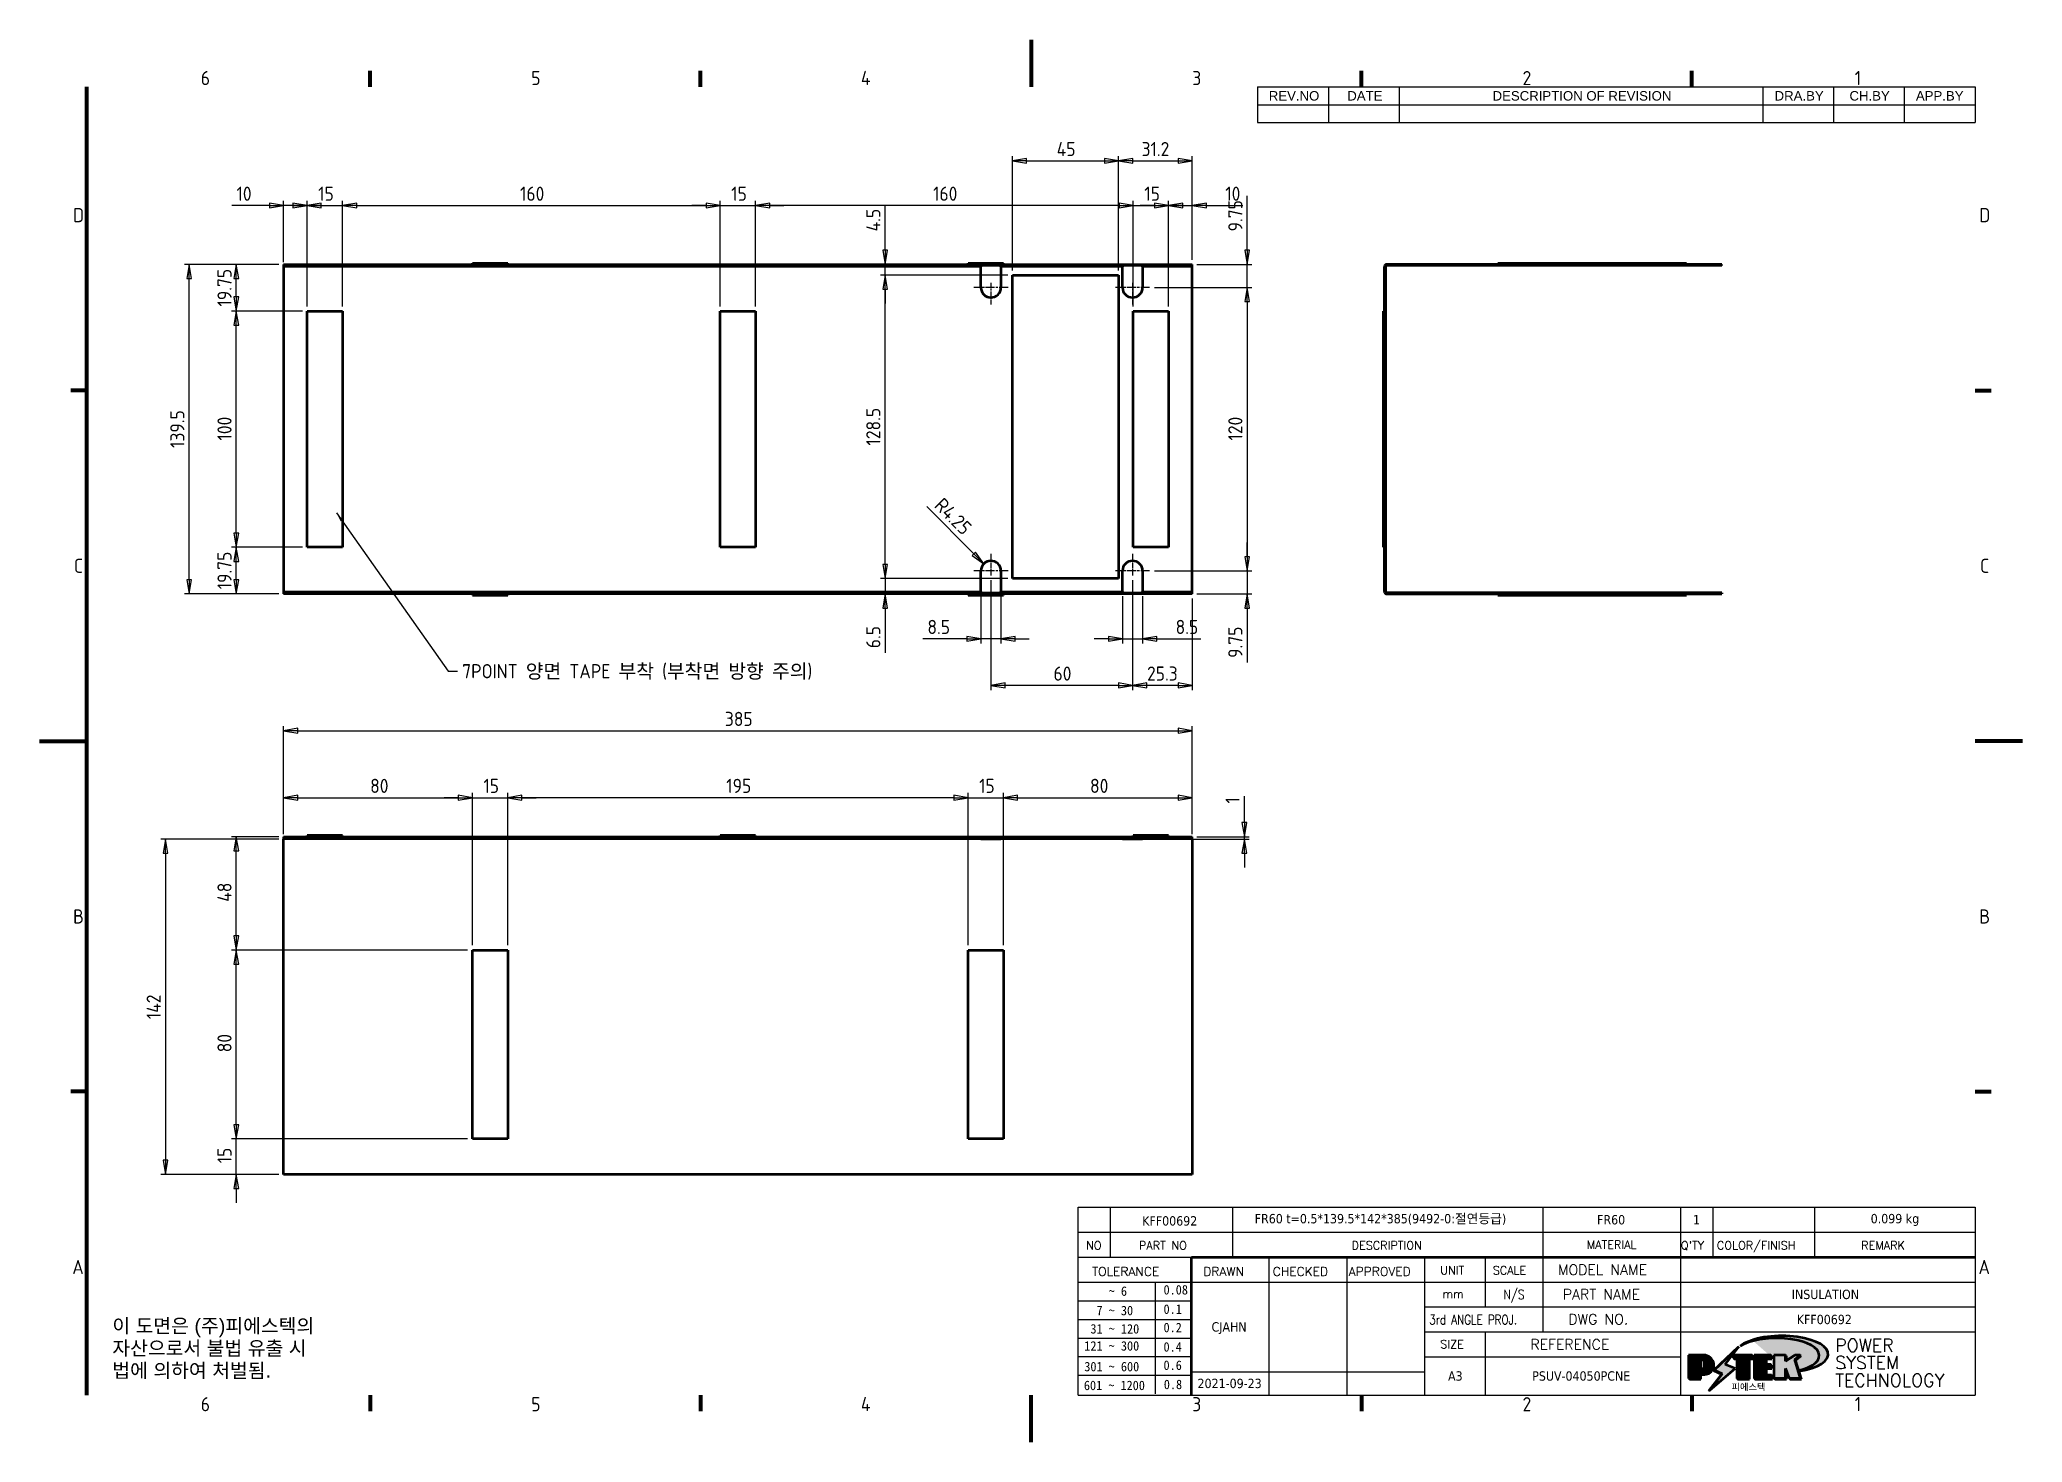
# Model space of a CAD drawing. Header units: millimetres. Extents: x 0 to 840, y 0 to 594.
import ezdxf
from ezdxf.enums import TextEntityAlignment as Align

# ---------------------------------------------------------------- set-up
doc = ezdxf.new("R2010")
doc.units = ezdxf.units.MM
doc.header["$LTSCALE"] = 2
doc.linetypes.add('CHAIN', pattern=[0.3543, 0.2362, -0.0295, 0.0591, -0.0295])
doc.linetypes.add('DASHED', pattern=[0.2067, 0.1654, -0.0413])
doc.layers.get('0').update_dxf_attribs({"lineweight": 25})
for name, color, linetype, lineweight in [('가려진 것(ISO)', 5, 'DASHED', 35), ('가려진 좁은 것(ISO)', 5, 'DASHED', 25), ('가시적인 것(ISO)', 7, 'Continuous', 50), ('가시적인 좁은 것(ISO)', 1, 'Continuous', 35), ('경계(ISO)', 7, 'Continuous', 70), ('기호(ISO)', 7, 'Continuous', 25), ('제목(ISO)', 5, 'Continuous', 50), ('중심 표식(ISO)', 1, 'Continuous', 25), ('치수(ISO)', 7, 'Continuous', 25), ('해치(ISO)', 1, 'Continuous', 18)]:
    doc.layers.add(name, color=color, linetype=linetype, lineweight=lineweight)
doc.styles.add('HAN_291', font='')
doc.styles.add('HAN_370', font='', dxfattribs={"width": 2})
doc.styles.add('ISO Proportional', font='arial.ttf')
doc.styles.add('ISO ProportionalPSTEK', font='isocp.shx')
doc.styles.add('RC_284', font='ROMANC.shx')
doc.styles.add('RC_287', font='ROMANC.shx')
doc.styles.add('RC_292', font='ROMANC.shx')
doc.styles.add('ROMANT_294', font='romant.shx')
doc.styles.add('주 문자 (JIS)', font='arial.ttf')
doc.styles.add('텍스트 스타일333', font='ROMANC.shx', dxfattribs={"width": 0.8})
doc.styles.add('텍스트 스타일359', font='tahoma.ttf')
doc.styles.get('HAN_291').set_extended_font_data('GulimChe')
doc.styles.get('HAN_370').set_extended_font_data('GulimChe')
doc.dimstyles.new('PSTEK', dxfattribs={"dimscale": 2, "dimtxt": 3, "dimasz": 3, "dimexe": 1, "dimexo": 1, "dimgap": 1, "dimtad": 1, "dimrnd": 1e-08, "dimdsep": 46, "dimtxsty": 'ISO ProportionalPSTEK', "dimblk": 'Filled-1', "dimcen": 0.09, "dimdle": 10, "dimclrd": 3, "dimclre": 3, "dimclrt": 1, "dimadec": 1, "dimazin": 2, "dimtfac": 1, "dimtmove": 0, "dimatfit": 3, "dimfxl": 0, "dimtolj": 1, "dimlwd": -1, "dimlwe": -1, "dimarcsym": 0})
doc.dimstyles.new('PSTEK$7', dxfattribs={"dimscale": 2, "dimtxt": 3, "dimasz": 2, "dimexe": 1, "dimexo": 1, "dimgap": 1, "dimtad": 1, "dimrnd": 1e-08, "dimdsep": 46, "dimtxsty": 'ISO ProportionalPSTEK', "dimblk": 'Filled-1', "dimcen": 0.09, "dimdle": 10, "dimclrd": 3, "dimclre": 3, "dimclrt": 1, "dimadec": 1, "dimazin": 2, "dimtfac": 1, "dimtmove": 0, "dimatfit": 3, "dimfxl": 0, "dimtolj": 1, "dimlwd": -1, "dimlwe": -1, "dimarcsym": 0})

msp = doc.modelspace()

# ---------------------------------------------------------------- texts
at = {"layer": '기호(ISO)', "color": 1, "insert": (179.028, 329.555), "char_height": 6, "width": 172.55543, "attachment_point": 1, "style": 'ISO ProportionalPSTEK'}
msp.add_mtext('{\\fISOCP|b0|i0;\\H6.0000;7POINT 양면 TAPE 부착 (부착면 방향 주의)}', dxfattribs=at)
at = {"layer": '기호(ISO)', "color": 7, "insert": (30.789, 52.312), "char_height": 6, "width": 102.48028, "attachment_point": 1, "line_spacing_factor": 0.944221, "style": 'ISO Proportional'}
msp.add_mtext('{\\fArial|b0|i0;이 도면은 (주)피에스텍의\\P자산으로서 불법 유출 시 \\P법에 의하여 처벌됨.}', dxfattribs=at)

# ---------------------------------------------------------------- blocks, each defined once
blk = doc.blocks.new('경계 Default Border')
at = {"layer": '경계(ISO)'}
for p, q in [((70, 287), (70, 290.4)), ((140, 287), (140, 290.4)), ((280, 287), (280, 290.4)), ((350, 287), (350, 290.4)), ((10, 222.75), (6.6, 222.75)), ((410, 222.75), (413.4, 222.75)), ((10, 74.25), (6.6, 74.25)), ((410, 74.25), (413.4, 74.25)), ((70, 10), (70, 6.6)), ((140, 10), (140, 6.6)), ((280, 10), (280, 6.6)), ((350, 10), (350, 6.6))]:
    blk.add_line(p, q, dxfattribs=at)
at = {"layer": '경계(ISO)', "flags": 128}
for points in [[(210, 297), (210, 287)], [(10, 10), (10, 287)], [(0, 148.5), (10, 148.5)], [(420, 148.5), (410, 148.5)], [(210, 0), (210, 10)]]:
    blk.add_lwpolyline(points, dxfattribs=at)
at = {"layer": '경계(ISO)', "color": 1, "char_height": 3, "attachment_point": 7, "style": 'ISO ProportionalPSTEK'}
for s, insert in [('6', (34.14, 287.37)), ('5', (104.14, 287.37)), ('4', (173.97, 287.4)), ('3', (244.17, 287.37)), ('2', (314.13, 287.37)), ('1', (384.49, 287.4)), ('D', (7.08, 258.35)), ('D', (410.88, 258.35)), ('C', (7.24, 184.1)), ('C', (411.04, 184.1)), ('B', (7.08, 109.85)), ('B', (410.88, 109.85)), ('A', (6.91, 35.62)), ('A', (410.71, 35.62)), ('6', (34.14, 6.57)), ('5', (104.14, 6.57)), ('4', (173.97, 6.6)), ('3', (244.17, 6.57)), ('2', (314.13, 6.57)), ('1', (384.49, 6.6))]:
    blk.add_mtext(s, dxfattribs=dict(at, insert=insert))
blk = doc.blocks.new('제목 블록 PSTEK')
for color, points in [(252, [(317.22, 17.06), (322.03, 21.63), (322.28, 21.94), (317.05, 16.98), (318.75, 16.19), (316, 12.72), (316.34, 13), (318.92, 16.27)]), (5, [(321.62, 17.42), (319.53, 18.25), (322.45, 22.02), (317.22, 17.06), (318.92, 16.27), (316.17, 12.8)]), (1, [(324.48, 19.61), (325.24, 19.61), (325.24, 20.26), (321.23, 20.26), (321.23, 19.61), (321.98, 19.61), (321.98, 15.34), (324.48, 15.34)]), (252, [(321.98, 19.61), (321.4, 19.61), (321.4, 19.46), (321.98, 19.46)]), (252, [(324.66, 19.46), (325.42, 19.46), (325.42, 20.11), (325.24, 20.11), (325.24, 19.61), (324.48, 19.61), (324.48, 15.34), (322.16, 15.34), (322.16, 15.19), (324.66, 15.19)]), (1, [(329.23, 20.26), (325.66, 20.26), (325.66, 15.34), (329.36, 15.34), (329.36, 15.99), (328.11, 15.99), (328.11, 17.56), (329.23, 17.56), (329.23, 18.26), (328.11, 18.26), (328.11, 19.61), (329.23, 19.61)]), (252, [(328.29, 19.46), (329.41, 19.46), (329.41, 20.11), (329.23, 20.11), (329.23, 19.61), (328.11, 19.61), (328.11, 18.26), (328.29, 18.26)]), (252, [(328.29, 17.42), (329.41, 17.42), (329.41, 18.11), (329.23, 18.11), (329.23, 17.56), (328.11, 17.56), (328.11, 15.99), (328.29, 15.99)]), (1, [(332.33, 20.26), (329.86, 20.26), (329.86, 15.34), (332.33, 15.34), (332.33, 17.43), (333.07, 15.34), (335.49, 15.34), (334.25, 19.31), (335.44, 20.26), (334.31, 20.26), (332.33, 19)]), (252, [(332.51, 16.93), (332.33, 17.43), (332.33, 15.34), (330.04, 15.34), (330.04, 15.19), (332.51, 15.19)]), (252, [(332.51, 20.11), (332.33, 20.11), (332.33, 19), (332.51, 19.11)]), (252, [(335.62, 20.11), (335.25, 20.11), (334.25, 19.31), (335.49, 15.34), (333.2, 15.34), (333.25, 15.19), (335.66, 15.19), (334.43, 19.16)]), (252, [(329.54, 15.85), (329.36, 15.85), (329.36, 15.34), (325.83, 15.34), (325.83, 15.19), (329.54, 15.19)])]:
    blk.add_hatch(color=color).paths.add_polyline_path(points)
h = blk.add_hatch(color=1)
edge = h.paths.add_edge_path(flags=0)
edge.add_line((314.22, 19.61), (314.22, 17))
edge.add_line((314.22, 17), (314.35, 17))
edge.add_arc((314.35, 17.65), 0.651, 270, 360)
edge.add_line((315, 17.65), (315, 18.96))
edge.add_arc((314.35, 18.96), 0.651, 0, 90)
edge.add_line((314.35, 19.61), (314.22, 19.61))
edge = h.paths.add_edge_path()
edge.add_arc((314.98, 18.29), 1.97, 270, 450)
edge.add_line((314.98, 20.26), (311.77, 20.26))
edge.add_line((311.77, 20.26), (311.77, 15.34))
edge.add_line((311.77, 15.34), (314.22, 15.34))
edge.add_line((314.22, 15.34), (314.22, 16.32))
edge.add_line((314.22, 16.32), (314.98, 16.32))
h = blk.add_hatch(color=252)
edge = h.paths.add_edge_path()
edge.add_arc((314.98, 18.29), 1.97, 270, 406.8279)
edge.add_arc((315.16, 18.14), 1.97, -90, 53.561, ccw=False)
edge.add_line((315.16, 16.17), (314.4, 16.17))
edge.add_line((314.4, 16.17), (314.4, 15.19))
edge.add_line((314.4, 15.19), (311.94, 15.19))
edge.add_line((311.94, 15.19), (311.94, 15.34))
edge.add_line((311.94, 15.34), (314.22, 15.34))
edge.add_line((314.22, 15.34), (314.22, 16.32))
edge.add_line((314.22, 16.32), (314.98, 16.32))
h = blk.add_hatch(color=252)
edge = h.paths.add_edge_path()
edge.add_line((314.4, 19.46), (314.53, 19.46))
edge.add_arc((314.53, 18.81), 0.651, 60.4189, 90, ccw=False)
edge.add_arc((314.35, 18.96), 0.651, 39.9699, 90)
edge.add_line((314.35, 19.61), (314.22, 19.61))
edge.add_line((314.22, 19.61), (314.22, 17))
edge.add_line((314.22, 17), (314.35, 17))
edge.add_arc((314.35, 17.65), 0.651, 270, 274.6931)
edge.add_line((314.4, 17), (314.4, 19.46))
at = {"layer": '해치(ISO)'}
h = blk.add_hatch(color=140, dxfattribs=at)
edge = h.paths.add_edge_path()
edge.add_ellipse((330.37, 20.16), major_axis=(9.1, 0), ratio=0.40699, start_angle=301.3098, end_angle=507.7437)
edge.add_ellipse((331.53, 20.46), major_axis=(-9.82, 0), ratio=0.39426, start_angle=111.5121, end_angle=334.4703, ccw=False)
edge.add_line((335.14, 16.86), (335.1, 16.99))
at = {"color": 180}
for p, q in [((182.48, 11.79), (182.48, 51.57)), ((182.48, 51.57), (372.48, 51.57)), ((189.27, 51.57), (189.27, 41.01)), ((215.22, 41.01), (215.22, 51.57)), ((280.88, 51.57), (280.88, 41.01)), ((310.09, 51.57), (310.09, 41.01)), ((316.9, 51.57), (316.9, 41.01)), ((338.46, 51.57), (338.46, 41.01)), ((372.48, 51.57), (372.48, 11.79)), ((182.48, 46.29), (372.48, 46.29)), ((182.48, 41.01), (206.45, 41.01)), ((222.94, 11.79), (222.94, 41.01)), ((239.43, 11.79), (239.43, 41.01)), ((255.92, 11.79), (255.92, 41.01)), ((268.69, 41.01), (268.69, 30.45)), ((280.88, 41.01), (280.88, 25.17)), ((310.09, 41.01), (310.09, 11.79)), ((182.48, 35.73), (206.45, 35.73)), ((198.86, 12.03), (198.86, 35.73)), ((206.45, 35.73), (372.48, 35.73)), ((182.48, 31.78), (206.45, 31.78)), ((255.92, 30.45), (372.48, 30.45)), ((182.48, 27.83), (206.45, 27.83)), ((182.48, 23.88), (206.45, 23.88)), ((255.92, 25.17), (372.48, 25.17)), ((268.69, 25.17), (268.69, 11.79)), ((182.48, 19.93), (206.45, 19.93)), ((255.92, 19.89), (310.09, 19.89)), ((182.48, 15.98), (206.45, 15.98)), ((206.45, 16.74), (255.92, 16.74)), ((182.48, 11.79), (372.48, 11.79))]:
    blk.add_line(p, q, dxfattribs=at)
at = {"color": 7, "linetype": 'Continuous', "lineweight": 25}
blk.add_line((182.48, 46.28), (231.73, 46.28), dxfattribs=at)
at = {"color": 7, "lineweight": 50}
for p, q in [((206.45, 11.79), (206.45, 41.01)), ((206.45, 41.01), (372.48, 41.01))]:
    blk.add_line(p, q, dxfattribs=at)
at = {"color": 7}
for p, q in [((322.28, 21.94), (317.05, 16.98)), ((322.45, 22.02), (317.22, 17.06)), ((317.22, 17.06), (322.03, 21.63)), ((319.53, 18.25), (322.45, 22.02)), ((322.03, 21.63), (322.28, 21.94)), ((314.98, 20.26), (311.77, 20.26)), ((311.77, 20.26), (311.77, 15.34)), ((314.98, 20.26), (311.77, 20.26)), ((311.77, 20.26), (311.77, 15.34)), ((314.22, 17), (314.22, 19.61)), ((314.22, 19.61), (314.35, 19.61)), ((314.35, 19.61), (314.22, 19.61)), ((314.22, 19.61), (314.22, 17)), ((314.22, 17), (314.22, 19.61)), ((314.22, 19.61), (314.35, 19.61)), ((314.35, 17), (314.22, 17)), ((314.22, 17), (314.35, 17)), ((314.35, 17), (314.22, 17)), ((314.4, 19.46), (314.53, 19.46)), ((314.4, 17), (314.4, 19.46)), ((315, 18.96), (315, 17.65)), ((315, 18.96), (315, 17.65)), ((316.17, 12.8), (321.62, 17.42)), ((317.05, 16.98), (318.75, 16.19)), ((318.92, 16.27), (317.22, 17.06)), ((317.22, 17.06), (318.92, 16.27)), ((321.62, 17.42), (319.53, 18.25)), ((325.24, 20.26), (321.23, 20.26)), ((321.23, 20.26), (321.23, 19.61)), ((325.24, 20.26), (321.23, 20.26)), ((321.23, 20.26), (321.23, 19.61)), ((321.23, 19.61), (321.98, 19.61)), ((321.23, 19.61), (321.98, 19.61)), ((321.4, 19.61), (321.4, 19.46)), ((321.98, 19.61), (321.4, 19.61)), ((321.4, 19.46), (321.98, 19.46)), ((321.98, 19.61), (321.98, 15.34)), ((321.98, 19.46), (321.98, 19.61)), ((321.98, 19.61), (321.98, 15.34)), ((324.48, 19.61), (325.24, 19.61)), ((324.48, 15.34), (324.48, 19.61)), ((325.24, 19.61), (324.48, 19.61)), ((324.48, 19.61), (324.48, 15.34)), ((324.48, 19.61), (325.24, 19.61)), ((324.48, 15.34), (324.48, 19.61)), ((324.66, 19.46), (325.42, 19.46)), ((324.66, 15.19), (324.66, 19.46)), ((325.24, 19.61), (325.24, 20.26)), ((325.24, 19.61), (325.24, 20.26)), ((325.42, 20.11), (325.24, 20.11)), ((325.24, 20.11), (325.24, 19.61)), ((325.42, 19.46), (325.42, 20.11)), ((329.23, 20.26), (325.66, 20.26)), ((325.66, 20.26), (325.66, 15.34)), ((325.66, 20.26), (325.66, 15.34)), ((329.23, 20.26), (325.66, 20.26)), ((328.11, 18.26), (328.11, 19.61)), ((328.11, 19.61), (329.23, 19.61)), ((329.23, 19.61), (328.11, 19.61)), ((328.11, 19.61), (328.11, 18.26)), ((328.11, 18.26), (328.11, 19.61)), ((328.11, 19.61), (329.23, 19.61)), ((329.23, 18.26), (328.11, 18.26)), ((328.11, 18.26), (328.29, 18.26)), ((329.23, 18.26), (328.11, 18.26)), ((328.11, 17.56), (329.23, 17.56)), ((328.11, 15.99), (328.11, 17.56)), ((329.23, 17.56), (328.11, 17.56)), ((328.11, 17.56), (328.11, 15.99)), ((328.11, 17.56), (329.23, 17.56)), ((328.11, 15.99), (328.11, 17.56)), ((328.29, 18.26), (328.29, 19.46)), ((328.29, 19.46), (329.41, 19.46)), ((328.29, 15.99), (328.29, 17.42)), ((328.29, 17.42), (329.41, 17.42)), ((329.23, 19.61), (329.23, 20.26)), ((329.23, 19.61), (329.23, 20.26)), ((329.41, 20.11), (329.23, 20.11)), ((329.23, 20.11), (329.23, 19.61)), ((329.23, 17.56), (329.23, 18.26)), ((329.23, 17.56), (329.23, 18.26)), ((329.41, 18.11), (329.23, 18.11)), ((329.23, 18.11), (329.23, 17.56)), ((329.41, 19.46), (329.41, 20.11)), ((329.41, 17.42), (329.41, 18.11)), ((332.33, 20.26), (329.86, 20.26)), ((329.86, 20.26), (329.86, 15.34)), ((329.86, 20.26), (329.86, 15.34)), ((332.33, 20.26), (329.86, 20.26)), ((334.31, 20.26), (332.33, 19)), ((332.33, 19), (332.33, 20.26)), ((334.31, 20.26), (332.33, 19)), ((332.33, 19), (332.33, 20.26)), ((332.51, 20.11), (332.33, 20.11)), ((332.33, 20.11), (332.33, 19)), ((332.33, 19), (332.51, 19.11)), ((332.33, 17.43), (333.07, 15.34)), ((332.33, 15.34), (332.33, 17.43)), ((332.51, 16.93), (332.33, 17.43)), ((332.33, 17.43), (332.33, 15.34)), ((332.33, 17.43), (333.07, 15.34)), ((332.33, 15.34), (332.33, 17.43)), ((332.51, 19.11), (332.51, 20.11)), ((332.51, 15.19), (332.51, 16.93)), ((334.25, 19.31), (335.44, 20.26)), ((334.25, 19.31), (335.44, 20.26)), ((335.25, 20.11), (334.25, 19.31)), ((335.49, 15.34), (334.25, 19.31)), ((334.25, 19.31), (335.49, 15.34)), ((335.49, 15.34), (334.25, 19.31)), ((335.44, 20.26), (334.31, 20.26)), ((335.44, 20.26), (334.31, 20.26)), ((334.43, 19.16), (335.62, 20.11)), ((335.66, 15.19), (334.43, 19.16)), ((335.62, 20.11), (335.25, 20.11)), ((345.04, 17.5), (344.99, 17.69)), ((311.77, 15.34), (314.22, 15.34)), ((311.77, 15.34), (314.22, 15.34)), ((314.22, 15.34), (311.94, 15.34)), ((311.94, 15.34), (311.94, 15.19)), ((311.94, 15.19), (314.4, 15.19)), ((314.22, 16.32), (314.98, 16.32)), ((314.22, 15.34), (314.22, 16.32)), ((314.98, 16.32), (314.22, 16.32)), ((314.22, 16.32), (314.22, 15.34)), ((314.22, 16.32), (314.98, 16.32)), ((314.22, 15.34), (314.22, 16.32)), ((314.4, 16.17), (315.16, 16.17)), ((314.4, 15.19), (314.4, 16.17)), ((318.75, 16.19), (316, 12.72)), ((316, 12.72), (316.34, 13)), ((318.92, 16.27), (316.17, 12.8)), ((316.34, 13), (318.92, 16.27)), ((321.98, 15.34), (324.48, 15.34)), ((321.98, 15.34), (324.48, 15.34)), ((324.48, 15.34), (322.16, 15.34)), ((322.16, 15.34), (322.16, 15.19)), ((322.16, 15.19), (324.66, 15.19)), ((325.66, 15.34), (329.36, 15.34)), ((325.66, 15.34), (329.36, 15.34)), ((329.36, 15.34), (325.83, 15.34)), ((325.83, 15.34), (325.83, 15.19)), ((325.83, 15.19), (329.54, 15.19)), ((329.36, 15.99), (328.11, 15.99)), ((328.11, 15.99), (328.29, 15.99)), ((329.36, 15.99), (328.11, 15.99)), ((329.36, 15.34), (329.36, 15.99)), ((329.36, 15.34), (329.36, 15.99)), ((329.54, 15.85), (329.36, 15.85)), ((329.36, 15.85), (329.36, 15.34)), ((329.54, 15.19), (329.54, 15.85)), ((329.86, 15.34), (332.33, 15.34)), ((329.86, 15.34), (332.33, 15.34)), ((332.33, 15.34), (330.04, 15.34)), ((330.04, 15.34), (330.04, 15.19)), ((330.04, 15.19), (332.51, 15.19)), ((333.07, 15.34), (335.49, 15.34)), ((333.07, 15.34), (335.49, 15.34)), ((335.49, 15.34), (333.2, 15.34)), ((333.2, 15.34), (333.25, 15.19)), ((333.25, 15.19), (335.66, 15.19))]:
    blk.add_line(p, q, dxfattribs=at)
at = {"color": 5}
for p, q in [((322.45, 22.02), (317.22, 17.06)), ((319.53, 18.25), (322.45, 22.02)), ((316.17, 12.8), (321.62, 17.42)), ((317.22, 17.06), (318.92, 16.27)), ((321.62, 17.42), (319.53, 18.25)), ((318.92, 16.27), (316.17, 12.8))]:
    blk.add_line(p, q, dxfattribs=at)
at = {"color": 1}
for p, q in [((314.98, 20.26), (311.77, 20.26)), ((311.77, 20.26), (311.77, 15.34)), ((314.22, 17), (314.22, 19.61)), ((314.22, 19.61), (314.35, 19.61)), ((314.35, 17), (314.22, 17)), ((315, 18.96), (315, 17.65)), ((325.24, 20.26), (321.23, 20.26)), ((321.23, 20.26), (321.23, 19.61)), ((321.23, 19.61), (321.98, 19.61)), ((321.98, 19.61), (321.98, 15.34)), ((324.48, 19.61), (325.24, 19.61)), ((324.48, 15.34), (324.48, 19.61)), ((325.24, 19.61), (325.24, 20.26)), ((329.23, 20.26), (325.66, 20.26)), ((325.66, 20.26), (325.66, 15.34)), ((328.11, 18.26), (328.11, 19.61)), ((328.11, 19.61), (329.23, 19.61)), ((329.23, 18.26), (328.11, 18.26)), ((328.11, 17.56), (329.23, 17.56)), ((328.11, 15.99), (328.11, 17.56)), ((329.23, 19.61), (329.23, 20.26)), ((329.23, 17.56), (329.23, 18.26)), ((332.33, 20.26), (329.86, 20.26)), ((329.86, 20.26), (329.86, 15.34)), ((334.31, 20.26), (332.33, 19)), ((332.33, 19), (332.33, 20.26)), ((332.33, 17.43), (333.07, 15.34)), ((332.33, 15.34), (332.33, 17.43)), ((334.25, 19.31), (335.44, 20.26)), ((335.49, 15.34), (334.25, 19.31)), ((335.44, 20.26), (334.31, 20.26)), ((311.77, 15.34), (314.22, 15.34)), ((314.22, 16.32), (314.98, 16.32)), ((314.22, 15.34), (314.22, 16.32)), ((321.98, 15.34), (324.48, 15.34)), ((325.66, 15.34), (329.36, 15.34)), ((329.36, 15.99), (328.11, 15.99)), ((329.36, 15.34), (329.36, 15.99)), ((329.86, 15.34), (332.33, 15.34)), ((333.07, 15.34), (335.49, 15.34))]:
    blk.add_line(p, q, dxfattribs=at)
at = {"color": 7}
for centre, radius, start, end in [((314.35, 18.96), 0.651, 0, 90), ((314.35, 18.96), 0.651, 39.9699, 90), ((314.35, 18.96), 0.651, 0, 90), ((314.35, 17.65), 0.651, 270, 0), ((314.35, 17.65), 0.651, 270, 0), ((314.35, 17.65), 0.651, 270, 274.6931), ((314.53, 18.81), 0.651, 60.4189, 90), ((314.98, 18.29), 1.97, 270, 90), ((314.98, 18.29), 1.97, 270, 90), ((314.98, 18.29), 1.97, 270, 46.8279), ((315.16, 18.14), 1.97, 270, 53.561)]:
    blk.add_arc(centre, radius, start, end, dxfattribs=at)
at = {"color": 1}
for centre, radius, start, end in [((314.35, 18.96), 0.651, 0, 90), ((314.35, 17.65), 0.651, 270, 0), ((314.98, 18.29), 1.97, 270, 90)]:
    blk.add_arc(centre, radius, start, end, dxfattribs=at)
at = {"layer": '제목(ISO)'}
for p, q in [((322.28, 21.94), (317.05, 16.98)), ((322.45, 22.02), (317.22, 17.06)), ((317.22, 17.06), (322.03, 21.63)), ((319.53, 18.25), (322.45, 22.02)), ((322.03, 21.63), (322.28, 21.94)), ((314.98, 20.26), (311.77, 20.26)), ((311.77, 20.26), (311.77, 15.34)), ((314.22, 17), (314.22, 19.61)), ((314.22, 19.61), (314.35, 19.61)), ((314.35, 19.61), (314.22, 19.61)), ((314.22, 19.61), (314.22, 17)), ((314.35, 17), (314.22, 17)), ((314.22, 17), (314.35, 17)), ((314.4, 19.46), (314.53, 19.46)), ((314.4, 17), (314.4, 19.46)), ((315, 18.96), (315, 17.65)), ((316.17, 12.8), (321.62, 17.42)), ((317.05, 16.98), (318.75, 16.19)), ((317.22, 17.06), (318.92, 16.27)), ((318.92, 16.27), (317.22, 17.06)), ((321.62, 17.42), (319.53, 18.25)), ((325.24, 20.26), (321.23, 20.26)), ((321.23, 20.26), (321.23, 19.61)), ((321.23, 19.61), (321.98, 19.61)), ((321.98, 19.61), (321.4, 19.61)), ((321.4, 19.61), (321.4, 19.46)), ((321.4, 19.46), (321.98, 19.46)), ((321.98, 19.61), (321.98, 15.34)), ((321.98, 19.46), (321.98, 19.61)), ((324.48, 19.61), (325.24, 19.61)), ((324.48, 15.34), (324.48, 19.61)), ((325.24, 19.61), (324.48, 19.61)), ((324.48, 19.61), (324.48, 15.34)), ((324.66, 19.46), (325.42, 19.46)), ((324.66, 15.19), (324.66, 19.46)), ((325.24, 19.61), (325.24, 20.26)), ((325.42, 20.11), (325.24, 20.11)), ((325.24, 20.11), (325.24, 19.61)), ((325.42, 19.46), (325.42, 20.11)), ((329.23, 20.26), (325.66, 20.26)), ((325.66, 20.26), (325.66, 15.34)), ((328.11, 18.26), (328.11, 19.61)), ((328.11, 19.61), (329.23, 19.61)), ((329.23, 19.61), (328.11, 19.61)), ((328.11, 19.61), (328.11, 18.26)), ((329.23, 18.26), (328.11, 18.26)), ((328.11, 18.26), (328.29, 18.26)), ((328.11, 15.99), (328.11, 17.56)), ((328.11, 17.56), (329.23, 17.56)), ((329.23, 17.56), (328.11, 17.56)), ((328.11, 17.56), (328.11, 15.99)), ((328.29, 19.46), (329.41, 19.46)), ((328.29, 18.26), (328.29, 19.46)), ((328.29, 17.42), (329.41, 17.42)), ((328.29, 15.99), (328.29, 17.42)), ((329.23, 19.61), (329.23, 20.26)), ((329.41, 20.11), (329.23, 20.11)), ((329.23, 20.11), (329.23, 19.61)), ((329.23, 17.56), (329.23, 18.26)), ((329.41, 18.11), (329.23, 18.11)), ((329.23, 18.11), (329.23, 17.56)), ((329.41, 19.46), (329.41, 20.11)), ((329.41, 17.42), (329.41, 18.11)), ((332.33, 20.26), (329.86, 20.26)), ((329.86, 20.26), (329.86, 15.34)), ((334.31, 20.26), (332.33, 19)), ((332.33, 19), (332.33, 20.26)), ((332.51, 20.11), (332.33, 20.11)), ((332.33, 20.11), (332.33, 19)), ((332.33, 19), (332.51, 19.11)), ((332.33, 15.34), (332.33, 17.43)), ((332.33, 17.43), (333.07, 15.34)), ((332.51, 16.93), (332.33, 17.43)), ((332.33, 17.43), (332.33, 15.34)), ((332.51, 19.11), (332.51, 20.11)), ((332.51, 15.19), (332.51, 16.93)), ((334.25, 19.31), (335.44, 20.26)), ((335.25, 20.11), (334.25, 19.31)), ((335.49, 15.34), (334.25, 19.31)), ((334.25, 19.31), (335.49, 15.34)), ((335.44, 20.26), (334.31, 20.26)), ((334.43, 19.16), (335.62, 20.11)), ((335.66, 15.19), (334.43, 19.16)), ((335.62, 20.11), (335.25, 20.11)), ((311.77, 15.34), (314.22, 15.34)), ((314.22, 15.34), (311.94, 15.34)), ((311.94, 15.34), (311.94, 15.19)), ((311.94, 15.19), (314.4, 15.19)), ((314.22, 15.34), (314.22, 16.32)), ((314.22, 16.32), (314.98, 16.32)), ((314.98, 16.32), (314.22, 16.32)), ((314.22, 16.32), (314.22, 15.34)), ((314.4, 15.19), (314.4, 16.17)), ((314.4, 16.17), (315.16, 16.17)), ((318.75, 16.19), (316, 12.72)), ((316, 12.72), (316.34, 13)), ((318.92, 16.27), (316.17, 12.8)), ((316.34, 13), (318.92, 16.27)), ((321.98, 15.34), (324.48, 15.34)), ((324.48, 15.34), (322.16, 15.34)), ((322.16, 15.34), (322.16, 15.19)), ((322.16, 15.19), (324.66, 15.19)), ((325.66, 15.34), (329.36, 15.34)), ((329.36, 15.34), (325.83, 15.34)), ((325.83, 15.34), (325.83, 15.19)), ((325.83, 15.19), (329.54, 15.19)), ((329.36, 15.99), (328.11, 15.99)), ((328.11, 15.99), (328.29, 15.99)), ((329.36, 15.34), (329.36, 15.99)), ((329.54, 15.85), (329.36, 15.85)), ((329.36, 15.85), (329.36, 15.34)), ((329.54, 15.19), (329.54, 15.85)), ((329.86, 15.34), (332.33, 15.34)), ((332.33, 15.34), (330.04, 15.34)), ((330.04, 15.34), (330.04, 15.19)), ((330.04, 15.19), (332.51, 15.19)), ((333.07, 15.34), (335.49, 15.34)), ((335.49, 15.34), (333.2, 15.34)), ((333.2, 15.34), (333.25, 15.19)), ((333.25, 15.19), (335.66, 15.19))]:
    blk.add_line(p, q, dxfattribs=at)
at = {"layer": '제목(ISO)', "color": 4}
blk.add_line((335.14, 16.86), (335.1, 16.99), dxfattribs=at)
at = {"layer": '제목(ISO)'}
for centre, radius, start, end in [((314.35, 18.96), 0.651, 0, 90), ((314.35, 18.96), 0.651, 39.9699, 90), ((314.35, 17.65), 0.651, 270, 0), ((314.35, 17.65), 0.651, 270, 274.6931), ((314.53, 18.81), 0.651, 60.4189, 90), ((314.98, 18.29), 1.97, 46.8279, 90), ((314.98, 18.29), 1.97, 270, 46.8279), ((314.98, 18.29), 1.97, 270, 46.8279), ((315.16, 18.14), 1.97, 270, 53.561)]:
    blk.add_arc(centre, radius, start, end, dxfattribs=at)
at = {"layer": '제목(ISO)', "color": 4}
for centre, major_axis, ratio, start_param, end_param in [((331.53, 20.46), (9.82, 0), 0.39426, 5.087845, 8.9792), ((330.37, 20.16), (9.1, 0), 0.40699, 5.258849, 8.861799)]:
    blk.add_ellipse(centre, major_axis=major_axis, ratio=ratio, start_param=start_param, end_param=end_param, dxfattribs=at)
at = {"color": 7}
for s, height, style, p in [('NO', 1.742, 'RC_284', (184.14, 42.62)), ('PART NO', 1.742, 'RC_284', (195.34, 42.62)), ('DESCRIPTION', 1.7424, 'RC_284', (240.4, 42.62)), ("Q'TY", 1.742, 'RC_284', (310.14, 42.62)), ('COLOR/FINISH', 1.7424, 'RC_284', (317.77, 42.62)), ('REMARK', 1.742, 'RC_284', (348.35, 42.62)), (' TOLERANCE', 1.9, 'RC_287', (184.09, 37.01)), ('DRAWN', 1.9, 'RC_287', (208.98, 37.01)), ('CHECKED', 1.9, 'RC_287', (223.69, 37.01)), ('APPROVED', 1.9, 'RC_287', (239.78, 37.01)), ('UNIT', 1.742, 'RC_284', (259.17, 37.34)), ('SCALE', 1.742, 'RC_284', (270.29, 37.34)), ('MODEL NAME', 2.178, 'RC_292', (284.1, 37.25)), ('    ~ 6', 2, 'HAN_291', (183.77, 32.82)), ('0.08', 2, 'HAN_291', (200.55, 33.1)), ('PART NAME', 2.178, 'RC_292', (285.14, 32.03)), ('  7 ~ 30', 2, 'HAN_291', (183.77, 28.71)), ('0.1', 2, 'HAN_291', (200.55, 28.99)), ('mm', 1.742, 'RC_284', (259.65, 32.35)), (' 31 ~ 120', 2, 'HAN_291', (183.77, 24.83)), ('0.2', 2, 'HAN_291', (200.55, 25.11)), (' DWG NO.', 2.178, 'RC_292', (284.81, 26.75)), ('121 ~ 300', 2, 'HAN_291', (183.77, 21.21)), ('0.4', 2, 'HAN_291', (200.55, 21)), ('SIZE', 1.742, 'RC_284', (259.17, 21.69)), ('REFERENCE', 2.178, 'RC_292', (278.27, 21.43)), ('301 ~ 600', 2, 'HAN_291', (183.77, 16.83)), ('0.6', 2, 'HAN_291', (200.55, 17.12)), ('601 ~ 1200', 2, 'HAN_291', (183.68, 12.85)), ('0.8', 2, 'HAN_291', (200.61, 13.06))]:
    blk.add_text(s, height=height, dxfattribs=dict(at, style=style)).set_placement(p)
at = {"color": 7, "style": 'RC_284'}
blk.add_text('MATERIAL', height=1.742, dxfattribs=at).set_placement((295.48, 43.65), align=Align.MIDDLE_CENTER)
at = {"color": 7, "style": '텍스트 스타일333', "width": 0.8}
blk.add_text('N/S', height=2, dxfattribs=at).set_placement((274.78, 33.09), align=Align.MIDDLE_CENTER)
blk.add_text('3rd ANGLE PROJ.', height=2, dxfattribs=at).set_placement((256.84, 26.76))
at = {"style": 'ROMANT_294'}
for s, p in [('POWER', (342.83, 20.97)), ('SYSTEM', (342.83, 17.33)), ('TECHNOLOGY', (342.83, 13.57))]:
    blk.add_text(s, height=2.7, dxfattribs=at).set_placement(p)
at = {"color": 7, "insert": (320.85, 14.21), "char_height": 1.4, "attachment_point": 1, "line_spacing_factor": 0.332, "style": 'HAN_370'}
blk.add_mtext('\\fHY견고딕|b0|i0;\\H1.4000;피에스텍', dxfattribs=at)
at = {"layer": '제목(ISO)', "color": 7, "style": '텍스트 스타일359'}
for tag, p in [('질량\\P3;_001', (350.35, 48.17)), ('부품_번호_001', (196.03, 47.69)), ('설명_001', (219.86, 48.16)), ('재질_001', (292.39, 47.93)), ("3._Q'TY_001", (312.71, 47.93)), ('제목_001', (333.62, 32.13)), ('설계자_001', (210.72, 25.24)), ('부품_번호_001', (334.69, 26.81)), ('시트_크기_001', (260.82, 14.85)), ('프로젝트_001', (278.65, 14.85)), ('작성_날짜_001', (207.75, 13.27))]:
    blk.add_attdef(tag, p, '', height=1.98, dxfattribs=at)
for tag, p in [('4._COLOR', (327.68, 48.93)), ('1._MODEL_NAME', (341.23, 38.37)), ('점검자', (231.18, 26.23)), ('엔지니어링_승인자', (247.67, 26.23)), ('점검_날짜', (231.18, 14.27)), ('엔지니어링_승인_날짜', (247.67, 14.27))]:
    blk.add_attdef(tag, text='', height=1.98, dxfattribs=at).set_placement(p, align=Align.MIDDLE_CENTER)
blk = doc.blocks.new('리비전 내역')
at = {"layer": '기호(ISO)'}
for p, q in [((258, 287), (410, 287)), ((258, 287), (258, 283.22)), ((273, 287), (273, 283.22)), ((288, 287), (288, 283.22)), ((365, 287), (365, 283.22)), ((380, 287), (380, 283.22)), ((395, 287), (395, 283.22)), ((410, 287), (410, 283.22)), ((258, 283.22), (410, 283.22)), ((258, 283.22), (258, 279.44)), ((273, 283.22), (273, 279.44)), ((288, 283.22), (288, 279.44)), ((365, 283.22), (365, 279.44)), ((380, 283.22), (380, 279.44)), ((395, 283.22), (395, 279.44)), ((410, 283.22), (410, 279.44)), ((258, 279.44), (410, 279.44))]:
    blk.add_line(p, q, dxfattribs=at)
at = {"layer": '기호(ISO)', "color": 7, "char_height": 2, "attachment_point": 7, "style": '주 문자 (JIS)'}
for s, insert in [('REV.NO', (260.37, 284.08)), ('DATE', (277, 284.11)), ('DESCRIPTION OF REVISION', (307.78, 284.08)), ('DRA.BY', (367.52, 284.11)), ('CH.BY', (383.38, 284.08)), ('APP.BY', (397.45, 284.11))]:
    blk.add_mtext(s, dxfattribs=dict(at, insert=insert))
blk = doc.blocks.new('Filled-1')
at = {"color": 0}
for p, q in [((0, 0), (-1, 0.17)), ((-1, 0.17), (-1, -0.17)), ((-1, 0), (0, 0)), ((-1, -0.17), (0, 0))]:
    blk.add_line(p, q, dxfattribs=at)
at = {"color": 0, "flags": 128}
blk.add_lwpolyline([(-1, -0.17), (0, 0)], dxfattribs=at)
at = {"color": 0}
blk.add_solid([(-1, -0.17), (0, 0), (-1, 0.17), (-1, -0.17)], dxfattribs=at)
blk = doc.blocks.new('*D14')
at = {"layer": 'Defpoints', "color": 0}
for p in [(113.32, 523.76), (103.32, 497.8), (113.32, 479.05)]:
    blk.add_point(p, dxfattribs=at)
at = {"layer": '치수(ISO)', "color": 3}
for p, q in [((97.32, 523.76), (81.4, 523.76)), ((103.32, 499.8), (103.32, 525.76)), ((113.32, 523.76), (103.32, 523.76)), ((113.32, 481.05), (113.32, 525.76)), ((119.32, 523.76), (125.32, 523.76))]:
    blk.add_line(p, q, dxfattribs=at)
at = {"layer": '치수(ISO)', "color": 3, "xscale": 6, "yscale": 6, "zscale": 6}
blk.add_blockref('Filled-1', (103.32, 523.76), dxfattribs=at)
at = {"layer": '치수(ISO)', "color": 3, "xscale": 6, "yscale": 6, "zscale": 6, "rotation": 180}
blk.add_blockref('Filled-1', (113.32, 523.76), dxfattribs=at)
at = {"layer": '치수(ISO)', "color": 1, "insert": (83.4, 531.76), "char_height": 6, "attachment_point": 1, "style": 'ISO ProportionalPSTEK'}
blk.add_mtext('\\A1;10', dxfattribs=at)
blk = doc.blocks.new('*D15')
at = {"layer": 'Defpoints', "color": 0}
for p in [(83.32, 379.05), (113.32, 379.05), (103.32, 359.3)]:
    blk.add_point(p, dxfattribs=at)
at = {"layer": '치수(ISO)', "color": 3}
for p, q in [((111.32, 379.05), (81.32, 379.05)), ((83.32, 365.3), (83.32, 373.05)), ((101.32, 359.3), (81.32, 359.3))]:
    blk.add_line(p, q, dxfattribs=at)
at = {"layer": '치수(ISO)', "color": 3, "xscale": 6, "yscale": 6, "zscale": 6}
for p, rotation in [((83.32, 379.05), 90), ((83.32, 359.3), 270)]:
    blk.add_blockref('Filled-1', p, dxfattribs=dict(at, rotation=rotation))
at = {"layer": '치수(ISO)', "color": 1, "insert": (75.32, 361.24), "char_height": 6, "attachment_point": 1, "rotation": 90, "style": 'ISO ProportionalPSTEK'}
blk.add_mtext('\\A1;19.75', dxfattribs=at)
blk = doc.blocks.new('*D16')
at = {"layer": 'Defpoints', "color": 0}
for p in [(83.32, 498.8), (103.32, 498.8), (113.32, 479.05)]:
    blk.add_point(p, dxfattribs=at)
at = {"layer": '치수(ISO)', "color": 3}
for p, q in [((101.32, 498.8), (81.32, 498.8)), ((83.32, 485.05), (83.32, 492.8)), ((111.32, 479.05), (81.32, 479.05))]:
    blk.add_line(p, q, dxfattribs=at)
at = {"layer": '치수(ISO)', "color": 3, "xscale": 6, "yscale": 6, "zscale": 6}
for p, rotation in [((83.32, 498.8), 90), ((83.32, 479.05), 270)]:
    blk.add_blockref('Filled-1', p, dxfattribs=dict(at, rotation=rotation))
at = {"layer": '치수(ISO)', "color": 1, "insert": (75.32, 480.99), "char_height": 6, "attachment_point": 1, "rotation": 90, "style": 'ISO ProportionalPSTEK'}
blk.add_mtext('\\A1;19.75', dxfattribs=at)
blk = doc.blocks.new('*D17')
at = {"layer": 'Defpoints', "color": 0}
for p in [(183.32, 273), (103.32, 255.48), (183.32, 208.48)]:
    blk.add_point(p, dxfattribs=at)
at = {"layer": '치수(ISO)', "color": 3}
for p, q in [((103.32, 257.48), (103.32, 275)), ((109.32, 273), (177.32, 273)), ((183.32, 210.48), (183.32, 275))]:
    blk.add_line(p, q, dxfattribs=at)
at = {"layer": '치수(ISO)', "color": 3, "xscale": 6, "yscale": 6, "zscale": 6, "rotation": 180}
blk.add_blockref('Filled-1', (103.32, 273), dxfattribs=at)
at = {"layer": '치수(ISO)', "color": 3, "xscale": 6, "yscale": 6, "zscale": 6}
blk.add_blockref('Filled-1', (183.32, 273), dxfattribs=at)
at = {"layer": '치수(ISO)', "color": 1, "insert": (140.02, 281), "char_height": 6, "attachment_point": 1, "style": 'ISO ProportionalPSTEK'}
blk.add_mtext('\\A1;80', dxfattribs=at)
blk = doc.blocks.new('*D18')
at = {"layer": 'Defpoints', "color": 0}
for p in [(488.32, 273), (488.32, 255.48), (408.32, 208.48)]:
    blk.add_point(p, dxfattribs=at)
at = {"layer": '치수(ISO)', "color": 3}
for p, q in [((408.32, 210.48), (408.32, 275)), ((414.32, 273), (482.32, 273)), ((488.32, 257.48), (488.32, 275))]:
    blk.add_line(p, q, dxfattribs=at)
at = {"layer": '치수(ISO)', "color": 3, "xscale": 6, "yscale": 6, "zscale": 6, "rotation": 180}
blk.add_blockref('Filled-1', (408.32, 273), dxfattribs=at)
at = {"layer": '치수(ISO)', "color": 3, "xscale": 6, "yscale": 6, "zscale": 6}
blk.add_blockref('Filled-1', (488.32, 273), dxfattribs=at)
at = {"layer": '치수(ISO)', "color": 1, "insert": (445.02, 281), "char_height": 6, "attachment_point": 1, "style": 'ISO ProportionalPSTEK'}
blk.add_mtext('\\A1;80', dxfattribs=at)
blk = doc.blocks.new('*D19')
at = {"layer": 'Defpoints', "color": 0}
for p in [(83.32, 128.48), (183.32, 128.48), (103.32, 113.48)]:
    blk.add_point(p, dxfattribs=at)
at = {"layer": '치수(ISO)', "color": 3}
for p, q in [((83.32, 134.48), (83.32, 140.48)), ((181.32, 128.48), (81.32, 128.48)), ((83.32, 113.48), (83.32, 128.48)), ((101.32, 113.48), (81.32, 113.48)), ((83.32, 107.48), (83.32, 101.48))]:
    blk.add_line(p, q, dxfattribs=at)
at = {"layer": '치수(ISO)', "color": 3, "xscale": 6, "yscale": 6, "zscale": 6}
for p, rotation in [((83.32, 128.48), 270), ((83.32, 113.48), 90)]:
    blk.add_blockref('Filled-1', p, dxfattribs=dict(at, rotation=rotation))
at = {"layer": '치수(ISO)', "color": 1, "insert": (75.32, 118.16), "char_height": 6, "attachment_point": 1, "rotation": 90, "style": 'ISO ProportionalPSTEK'}
blk.add_mtext('\\A1;15', dxfattribs=at)
blk = doc.blocks.new('*D20')
at = {"layer": 'Defpoints', "color": 0}
for p in [(83.32, 256.48), (103.32, 256.48), (183.32, 208.48)]:
    blk.add_point(p, dxfattribs=at)
at = {"layer": '치수(ISO)', "color": 3}
for p, q in [((101.32, 256.48), (81.32, 256.48)), ((83.32, 214.48), (83.32, 250.48)), ((181.32, 208.48), (81.32, 208.48))]:
    blk.add_line(p, q, dxfattribs=at)
at = {"layer": '치수(ISO)', "color": 3, "xscale": 6, "yscale": 6, "zscale": 6}
for p, rotation in [((83.32, 256.48), 90), ((83.32, 208.48), 270)]:
    blk.add_blockref('Filled-1', p, dxfattribs=dict(at, rotation=rotation))
at = {"layer": '치수(ISO)', "color": 1, "insert": (75.32, 228.9), "char_height": 6, "attachment_point": 1, "rotation": 90, "style": 'ISO ProportionalPSTEK'}
blk.add_mtext('\\A1;48', dxfattribs=at)
blk = doc.blocks.new('*D21')
at = {"layer": 'Defpoints', "color": 0}
for p in [(63.32, 498.8), (103.32, 498.8), (103.32, 359.3)]:
    blk.add_point(p, dxfattribs=at)
at = {"layer": '치수(ISO)', "color": 3}
for p, q in [((101.32, 498.8), (61.32, 498.8)), ((63.32, 365.3), (63.32, 492.8)), ((101.32, 359.3), (61.32, 359.3))]:
    blk.add_line(p, q, dxfattribs=at)
at = {"layer": '치수(ISO)', "color": 3, "xscale": 6, "yscale": 6, "zscale": 6}
for p, rotation in [((63.32, 498.8), 90), ((63.32, 359.3), 270)]:
    blk.add_blockref('Filled-1', p, dxfattribs=dict(at, rotation=rotation))
at = {"layer": '치수(ISO)', "color": 1, "insert": (55.32, 421.11), "char_height": 6, "attachment_point": 1, "rotation": 90, "style": 'ISO ProportionalPSTEK'}
blk.add_mtext('\\A1;139.5', dxfattribs=at)
blk = doc.blocks.new('*D22')
at = {"layer": 'Defpoints', "color": 0}
for p in [(103.32, 255.48), (53.32, 113.48), (103.32, 113.48)]:
    blk.add_point(p, dxfattribs=at)
at = {"layer": '치수(ISO)', "color": 3}
for p, q in [((101.32, 255.48), (51.32, 255.48)), ((53.32, 249.48), (53.32, 119.48)), ((101.32, 113.48), (51.32, 113.48))]:
    blk.add_line(p, q, dxfattribs=at)
at = {"layer": '치수(ISO)', "color": 3, "xscale": 6, "yscale": 6, "zscale": 6}
for p, rotation in [((53.32, 255.48), 90), ((53.32, 113.48), 270)]:
    blk.add_blockref('Filled-1', p, dxfattribs=dict(at, rotation=rotation))
at = {"layer": '치수(ISO)', "color": 1, "insert": (45.32, 179.2), "char_height": 6, "attachment_point": 1, "rotation": 90, "style": 'ISO ProportionalPSTEK'}
blk.add_mtext('\\A1;142', dxfattribs=at)
blk = doc.blocks.new('*D23')
at = {"layer": 'Defpoints', "color": 0}
for p in [(488.32, 301.35), (103.32, 255.48), (488.32, 255.48)]:
    blk.add_point(p, dxfattribs=at)
at = {"layer": '치수(ISO)', "color": 3}
for p, q in [((103.32, 257.48), (103.32, 303.35)), ((488.32, 257.48), (488.32, 303.35)), ((109.32, 301.35), (482.32, 301.35))]:
    blk.add_line(p, q, dxfattribs=at)
at = {"layer": '치수(ISO)', "color": 3, "xscale": 6, "yscale": 6, "zscale": 6, "rotation": 180}
blk.add_blockref('Filled-1', (103.32, 301.35), dxfattribs=at)
at = {"layer": '치수(ISO)', "color": 3, "xscale": 6, "yscale": 6, "zscale": 6}
blk.add_blockref('Filled-1', (488.32, 301.35), dxfattribs=at)
at = {"layer": '치수(ISO)', "color": 1, "insert": (290.3, 309.35), "char_height": 6, "attachment_point": 1, "style": 'ISO ProportionalPSTEK'}
blk.add_mtext('\\A1;385', dxfattribs=at)
blk = doc.blocks.new('*D24')
at = {"layer": 'Defpoints', "color": 0}
for p in [(83.32, 208.48), (183.32, 208.48), (183.32, 128.48)]:
    blk.add_point(p, dxfattribs=at)
at = {"layer": '치수(ISO)', "color": 3}
for p, q in [((181.32, 208.48), (81.32, 208.48)), ((83.32, 134.48), (83.32, 202.48)), ((181.32, 128.48), (81.32, 128.48))]:
    blk.add_line(p, q, dxfattribs=at)
at = {"layer": '치수(ISO)', "color": 3, "xscale": 6, "yscale": 6, "zscale": 6}
for p, rotation in [((83.32, 208.48), 90), ((83.32, 128.48), 270)]:
    blk.add_blockref('Filled-1', p, dxfattribs=dict(at, rotation=rotation))
at = {"layer": '치수(ISO)', "color": 1, "insert": (75.32, 165.18), "char_height": 6, "attachment_point": 1, "rotation": 90, "style": 'ISO ProportionalPSTEK'}
blk.add_mtext('\\A1;80', dxfattribs=at)
blk = doc.blocks.new('*D25')
at = {"layer": 'Defpoints', "color": 0}
for p in [(408.32, 273), (393.32, 208.48), (408.32, 208.48)]:
    blk.add_point(p, dxfattribs=at)
at = {"layer": '치수(ISO)', "color": 3}
for p, q in [((387.32, 273), (381.32, 273)), ((393.32, 210.48), (393.32, 275)), ((393.32, 273), (408.32, 273)), ((408.32, 210.48), (408.32, 275)), ((414.32, 273), (420.32, 273))]:
    blk.add_line(p, q, dxfattribs=at)
at = {"layer": '치수(ISO)', "color": 3, "xscale": 6, "yscale": 6, "zscale": 6}
blk.add_blockref('Filled-1', (393.32, 273), dxfattribs=at)
at = {"layer": '치수(ISO)', "color": 3, "xscale": 6, "yscale": 6, "zscale": 6, "rotation": 180}
blk.add_blockref('Filled-1', (408.32, 273), dxfattribs=at)
at = {"layer": '치수(ISO)', "color": 1, "insert": (398, 281), "char_height": 6, "attachment_point": 1, "style": 'ISO ProportionalPSTEK'}
blk.add_mtext('\\A1;15', dxfattribs=at)
blk = doc.blocks.new('*D26')
at = {"layer": 'Defpoints', "color": 0}
for p in [(198.32, 273), (198.32, 208.48), (393.32, 208.48)]:
    blk.add_point(p, dxfattribs=at)
at = {"layer": '치수(ISO)', "color": 3}
for p, q in [((198.32, 210.48), (198.32, 275)), ((387.32, 273), (204.32, 273)), ((393.32, 210.48), (393.32, 275))]:
    blk.add_line(p, q, dxfattribs=at)
at = {"layer": '치수(ISO)', "color": 3, "xscale": 6, "yscale": 6, "zscale": 6, "rotation": 180}
blk.add_blockref('Filled-1', (198.32, 273), dxfattribs=at)
at = {"layer": '치수(ISO)', "color": 3, "xscale": 6, "yscale": 6, "zscale": 6}
blk.add_blockref('Filled-1', (393.32, 273), dxfattribs=at)
at = {"layer": '치수(ISO)', "color": 1, "insert": (290.89, 281), "char_height": 6, "attachment_point": 1, "style": 'ISO ProportionalPSTEK'}
blk.add_mtext('\\A1;195', dxfattribs=at)
blk = doc.blocks.new('*D27')
at = {"layer": 'Defpoints', "color": 0}
for p in [(198.32, 273), (183.32, 208.48), (198.32, 208.48)]:
    blk.add_point(p, dxfattribs=at)
at = {"layer": '치수(ISO)', "color": 3}
for p, q in [((177.32, 273), (171.32, 273)), ((183.32, 210.48), (183.32, 275)), ((183.32, 273), (198.32, 273)), ((198.32, 210.48), (198.32, 275)), ((204.32, 273), (210.32, 273))]:
    blk.add_line(p, q, dxfattribs=at)
at = {"layer": '치수(ISO)', "color": 3, "xscale": 6, "yscale": 6, "zscale": 6}
blk.add_blockref('Filled-1', (183.32, 273), dxfattribs=at)
at = {"layer": '치수(ISO)', "color": 3, "xscale": 6, "yscale": 6, "zscale": 6, "rotation": 180}
blk.add_blockref('Filled-1', (198.32, 273), dxfattribs=at)
at = {"layer": '치수(ISO)', "color": 1, "insert": (188, 281), "char_height": 6, "attachment_point": 1, "style": 'ISO ProportionalPSTEK'}
blk.add_mtext('\\A1;15', dxfattribs=at)
blk = doc.blocks.new('*D28')
at = {"layer": 'Defpoints', "color": 0}
for p in [(83.32, 479.05), (113.32, 479.05), (113.32, 379.05)]:
    blk.add_point(p, dxfattribs=at)
at = {"layer": '치수(ISO)', "color": 3}
for p, q in [((111.32, 479.05), (81.32, 479.05)), ((83.32, 385.05), (83.32, 473.05)), ((111.32, 379.05), (81.32, 379.05))]:
    blk.add_line(p, q, dxfattribs=at)
at = {"layer": '치수(ISO)', "color": 3, "xscale": 6, "yscale": 6, "zscale": 6}
for p, rotation in [((83.32, 479.05), 90), ((83.32, 379.05), 270)]:
    blk.add_blockref('Filled-1', p, dxfattribs=dict(at, rotation=rotation))
at = {"layer": '치수(ISO)', "color": 1, "insert": (75.32, 424.25), "char_height": 6, "attachment_point": 1, "rotation": 90, "style": 'ISO ProportionalPSTEK'}
blk.add_mtext('\\A1;100', dxfattribs=at)
blk = doc.blocks.new('*D29')
at = {"layer": 'Defpoints', "color": 0}
for p in [(128.32, 523.76), (113.32, 479.05), (128.32, 479.05)]:
    blk.add_point(p, dxfattribs=at)
at = {"layer": '치수(ISO)', "color": 3}
for p, q in [((107.32, 523.76), (101.32, 523.76)), ((113.32, 481.05), (113.32, 525.76)), ((113.32, 523.76), (128.32, 523.76)), ((128.32, 481.05), (128.32, 525.76)), ((134.32, 523.76), (140.32, 523.76))]:
    blk.add_line(p, q, dxfattribs=at)
at = {"layer": '치수(ISO)', "color": 3, "xscale": 6, "yscale": 6, "zscale": 6}
blk.add_blockref('Filled-1', (113.32, 523.76), dxfattribs=at)
at = {"layer": '치수(ISO)', "color": 3, "xscale": 6, "yscale": 6, "zscale": 6, "rotation": 180}
blk.add_blockref('Filled-1', (128.32, 523.76), dxfattribs=at)
at = {"layer": '치수(ISO)', "color": 1, "insert": (118, 531.76), "char_height": 6, "attachment_point": 1, "style": 'ISO ProportionalPSTEK'}
blk.add_mtext('\\A1;15', dxfattribs=at)
blk = doc.blocks.new('*D30')
at = {"layer": 'Defpoints', "color": 0}
for p in [(288.32, 523.76), (128.32, 479.05), (288.32, 479.05)]:
    blk.add_point(p, dxfattribs=at)
at = {"layer": '치수(ISO)', "color": 3}
for p, q in [((128.32, 481.05), (128.32, 525.76)), ((134.32, 523.76), (282.32, 523.76)), ((288.32, 481.05), (288.32, 525.76))]:
    blk.add_line(p, q, dxfattribs=at)
at = {"layer": '치수(ISO)', "color": 3, "xscale": 6, "yscale": 6, "zscale": 6, "rotation": 180}
blk.add_blockref('Filled-1', (128.32, 523.76), dxfattribs=at)
at = {"layer": '치수(ISO)', "color": 3, "xscale": 6, "yscale": 6, "zscale": 6}
blk.add_blockref('Filled-1', (288.32, 523.76), dxfattribs=at)
at = {"layer": '치수(ISO)', "color": 1, "insert": (203.52, 531.76), "char_height": 6, "attachment_point": 1, "style": 'ISO ProportionalPSTEK'}
blk.add_mtext('\\A1;160', dxfattribs=at)
blk = doc.blocks.new('*D31')
at = {"layer": 'Defpoints', "color": 0}
for p in [(303.32, 523.76), (288.32, 479.05), (303.32, 479.05)]:
    blk.add_point(p, dxfattribs=at)
at = {"layer": '치수(ISO)', "color": 3}
for p, q in [((282.32, 523.76), (276.32, 523.76)), ((288.32, 481.05), (288.32, 525.76)), ((288.32, 523.76), (303.32, 523.76)), ((303.32, 481.05), (303.32, 525.76)), ((309.32, 523.76), (315.32, 523.76))]:
    blk.add_line(p, q, dxfattribs=at)
at = {"layer": '치수(ISO)', "color": 3, "xscale": 6, "yscale": 6, "zscale": 6}
blk.add_blockref('Filled-1', (288.32, 523.76), dxfattribs=at)
at = {"layer": '치수(ISO)', "color": 3, "xscale": 6, "yscale": 6, "zscale": 6, "rotation": 180}
blk.add_blockref('Filled-1', (303.32, 523.76), dxfattribs=at)
at = {"layer": '치수(ISO)', "color": 1, "insert": (293, 531.76), "char_height": 6, "attachment_point": 1, "style": 'ISO ProportionalPSTEK'}
blk.add_mtext('\\A1;15', dxfattribs=at)
blk = doc.blocks.new('*D32')
at = {"layer": 'Defpoints', "color": 0}
for p in [(303.32, 523.76), (303.32, 479.05), (463.32, 479.05)]:
    blk.add_point(p, dxfattribs=at)
at = {"layer": '치수(ISO)', "color": 3}
for p, q in [((303.32, 481.05), (303.32, 525.76)), ((457.32, 523.76), (309.32, 523.76)), ((463.32, 481.05), (463.32, 525.76))]:
    blk.add_line(p, q, dxfattribs=at)
at = {"layer": '치수(ISO)', "color": 3, "xscale": 6, "yscale": 6, "zscale": 6, "rotation": 180}
blk.add_blockref('Filled-1', (303.32, 523.76), dxfattribs=at)
at = {"layer": '치수(ISO)', "color": 3, "xscale": 6, "yscale": 6, "zscale": 6}
blk.add_blockref('Filled-1', (463.32, 523.76), dxfattribs=at)
at = {"layer": '치수(ISO)', "color": 1, "insert": (378.52, 531.76), "char_height": 6, "attachment_point": 1, "style": 'ISO ProportionalPSTEK'}
blk.add_mtext('\\A1;160', dxfattribs=at)
blk = doc.blocks.new('*D33')
at = {"layer": 'Defpoints', "color": 0}
for p in [(478.32, 523.76), (463.32, 479.05), (478.32, 479.05)]:
    blk.add_point(p, dxfattribs=at)
at = {"layer": '치수(ISO)', "color": 3}
for p, q in [((457.32, 523.76), (451.32, 523.76)), ((463.32, 481.05), (463.32, 525.76)), ((463.32, 523.76), (478.32, 523.76)), ((478.32, 481.05), (478.32, 525.76)), ((484.32, 523.76), (490.32, 523.76))]:
    blk.add_line(p, q, dxfattribs=at)
at = {"layer": '치수(ISO)', "color": 3, "xscale": 6, "yscale": 6, "zscale": 6}
blk.add_blockref('Filled-1', (463.32, 523.76), dxfattribs=at)
at = {"layer": '치수(ISO)', "color": 3, "xscale": 6, "yscale": 6, "zscale": 6, "rotation": 180}
blk.add_blockref('Filled-1', (478.32, 523.76), dxfattribs=at)
at = {"layer": '치수(ISO)', "color": 1, "insert": (468, 531.76), "char_height": 6, "attachment_point": 1, "style": 'ISO ProportionalPSTEK'}
blk.add_mtext('\\A1;15', dxfattribs=at)
blk = doc.blocks.new('*D34')
at = {"layer": 'Defpoints', "color": 0}
for p in [(488.32, 523.76), (488.32, 498.8), (478.32, 479.05)]:
    blk.add_point(p, dxfattribs=at)
at = {"layer": '치수(ISO)', "color": 3}
for p, q in [((472.32, 523.76), (466.32, 523.76)), ((478.32, 481.05), (478.32, 525.76)), ((478.32, 523.76), (488.32, 523.76)), ((488.32, 500.8), (488.32, 525.76)), ((494.32, 523.76), (509.73, 523.76))]:
    blk.add_line(p, q, dxfattribs=at)
at = {"layer": '치수(ISO)', "color": 3, "xscale": 6, "yscale": 6, "zscale": 6}
blk.add_blockref('Filled-1', (478.32, 523.76), dxfattribs=at)
at = {"layer": '치수(ISO)', "color": 3, "xscale": 6, "yscale": 6, "zscale": 6, "rotation": 180}
blk.add_blockref('Filled-1', (488.32, 523.76), dxfattribs=at)
at = {"layer": '치수(ISO)', "color": 1, "insert": (502.32, 531.76), "char_height": 6, "attachment_point": 1, "style": 'ISO ProportionalPSTEK'}
blk.add_mtext('\\A1;10', dxfattribs=at)
blk = doc.blocks.new('*D35')
at = {"layer": 'Defpoints', "color": 0}
for p in [(467.27, 255.48), (488.32, 256.48), (510.39, 256.48)]:
    blk.add_point(p, dxfattribs=at)
at = {"layer": '치수(ISO)', "color": 3}
for p, q in [((510.39, 262.48), (510.39, 273.68)), ((469.27, 255.48), (512.39, 255.48)), ((490.32, 256.48), (512.39, 256.48)), ((510.39, 255.48), (510.39, 256.48)), ((510.39, 249.48), (510.39, 243.48))]:
    blk.add_line(p, q, dxfattribs=at)
at = {"layer": '치수(ISO)', "color": 3, "xscale": 6, "yscale": 6, "zscale": 6}
for p, rotation in [((510.39, 256.48), 270), ((510.39, 255.48), 90)]:
    blk.add_blockref('Filled-1', p, dxfattribs=dict(at, rotation=rotation))
at = {"layer": '치수(ISO)', "color": 1, "insert": (502.39, 270.48), "char_height": 6, "attachment_point": 1, "rotation": 90, "style": 'ISO ProportionalPSTEK'}
blk.add_mtext('\\A1;1', dxfattribs=at)
blk = doc.blocks.new('*D36')
at = {"layer": 'Defpoints', "color": 0}
for p in [(358.18, 494.3), (412.12, 494.3), (412.12, 365.8)]:
    blk.add_point(p, dxfattribs=at)
at = {"layer": '치수(ISO)', "color": 3}
for p, q in [((410.12, 494.3), (356.18, 494.3)), ((358.18, 371.8), (358.18, 488.3)), ((410.12, 365.8), (356.18, 365.8))]:
    blk.add_line(p, q, dxfattribs=at)
at = {"layer": '치수(ISO)', "color": 3, "xscale": 6, "yscale": 6, "zscale": 6}
for p, rotation in [((358.18, 494.3), 90), ((358.18, 365.8), 270)]:
    blk.add_blockref('Filled-1', p, dxfattribs=dict(at, rotation=rotation))
at = {"layer": '치수(ISO)', "color": 1, "insert": (350.18, 422.12), "char_height": 6, "attachment_point": 1, "rotation": 90, "style": 'ISO ProportionalPSTEK'}
blk.add_mtext('\\A1;128.5', dxfattribs=at)
blk = doc.blocks.new('*D37')
at = {"layer": 'Defpoints', "color": 0}
for p in [(357.46, 498.8), (358.18, 498.8), (412.12, 494.3)]:
    blk.add_point(p, dxfattribs=at)
at = {"layer": '치수(ISO)', "color": 3}
for p, q in [((358.18, 504.8), (358.18, 524.05)), ((358.18, 494.3), (358.18, 498.8)), ((410.12, 494.3), (356.18, 494.3)), ((358.18, 488.3), (358.18, 482.3))]:
    blk.add_line(p, q, dxfattribs=at)
at = {"layer": '치수(ISO)', "color": 3, "xscale": 6, "yscale": 6, "zscale": 6}
for p, rotation in [((358.18, 498.8), 270), ((358.18, 494.3), 90)]:
    blk.add_blockref('Filled-1', p, dxfattribs=dict(at, rotation=rotation))
at = {"layer": '치수(ISO)', "color": 1, "insert": (350.18, 512.8), "char_height": 6, "attachment_point": 1, "rotation": 90, "style": 'ISO ProportionalPSTEK'}
blk.add_mtext('\\A1;4.5', dxfattribs=at)
blk = doc.blocks.new('*D38')
at = {"layer": 'Defpoints', "color": 0}
for p in [(412.12, 365.8), (358.18, 359.3), (358.18, 359.3)]:
    blk.add_point(p, dxfattribs=at)
at = {"layer": '치수(ISO)', "color": 3}
for p, q in [((358.18, 371.8), (358.18, 377.8)), ((410.12, 365.8), (356.18, 365.8)), ((358.18, 365.8), (358.18, 359.3)), ((358.18, 353.3), (358.18, 334.29))]:
    blk.add_line(p, q, dxfattribs=at)
at = {"layer": '치수(ISO)', "color": 3, "xscale": 6, "yscale": 6, "zscale": 6}
for p, rotation in [((358.18, 365.8), 270), ((358.18, 359.3), 90)]:
    blk.add_blockref('Filled-1', p, dxfattribs=dict(at, rotation=rotation))
at = {"layer": '치수(ISO)', "color": 1, "insert": (350.18, 336.29), "char_height": 6, "attachment_point": 1, "rotation": 90, "style": 'ISO ProportionalPSTEK'}
blk.add_mtext('\\A1;6.5', dxfattribs=at)
blk = doc.blocks.new('*D39')
at = {"layer": 'Defpoints', "color": 0}
for p in [(457.12, 542.68), (412.12, 494.3), (457.12, 494.3)]:
    blk.add_point(p, dxfattribs=at)
at = {"layer": '치수(ISO)', "color": 3}
for p, q in [((412.12, 496.3), (412.12, 544.68)), ((418.12, 542.68), (451.12, 542.68)), ((457.12, 496.3), (457.12, 544.68))]:
    blk.add_line(p, q, dxfattribs=at)
at = {"layer": '치수(ISO)', "color": 3, "xscale": 6, "yscale": 6, "zscale": 6, "rotation": 180}
blk.add_blockref('Filled-1', (412.12, 542.68), dxfattribs=at)
at = {"layer": '치수(ISO)', "color": 3, "xscale": 6, "yscale": 6, "zscale": 6}
blk.add_blockref('Filled-1', (457.12, 542.68), dxfattribs=at)
at = {"layer": '치수(ISO)', "color": 1, "insert": (430.9, 550.68), "char_height": 6, "attachment_point": 1, "style": 'ISO ProportionalPSTEK'}
blk.add_mtext('\\A1;45', dxfattribs=at)
blk = doc.blocks.new('*D40')
at = {"layer": 'Defpoints', "color": 0}
for p in [(488.32, 542.68), (488.32, 498.8), (457.12, 494.3)]:
    blk.add_point(p, dxfattribs=at)
at = {"layer": '치수(ISO)', "color": 3}
for p, q in [((457.12, 496.3), (457.12, 544.68)), ((463.12, 542.68), (482.32, 542.68)), ((488.32, 500.8), (488.32, 544.68))]:
    blk.add_line(p, q, dxfattribs=at)
at = {"layer": '치수(ISO)', "color": 3, "xscale": 6, "yscale": 6, "zscale": 6, "rotation": 180}
blk.add_blockref('Filled-1', (457.12, 542.68), dxfattribs=at)
at = {"layer": '치수(ISO)', "color": 3, "xscale": 6, "yscale": 6, "zscale": 6}
blk.add_blockref('Filled-1', (488.32, 542.68), dxfattribs=at)
at = {"layer": '치수(ISO)', "color": 1, "insert": (466.84, 550.68), "char_height": 6, "attachment_point": 1, "style": 'ISO ProportionalPSTEK'}
blk.add_mtext('\\A1;31.2', dxfattribs=at)
blk = doc.blocks.new('*D41')
at = {"layer": 'Defpoints', "color": 0}
for p in [(470.27, 489.05), (470.27, 369.05), (511.57, 369.05)]:
    blk.add_point(p, dxfattribs=at)
at = {"layer": '치수(ISO)', "color": 3}
for p, q in [((472.27, 489.05), (513.57, 489.05)), ((511.57, 483.05), (511.57, 375.05)), ((472.27, 369.05), (513.57, 369.05))]:
    blk.add_line(p, q, dxfattribs=at)
at = {"layer": '치수(ISO)', "color": 3, "xscale": 6, "yscale": 6, "zscale": 6}
for p, rotation in [((511.57, 489.05), 90), ((511.57, 369.05), 270)]:
    blk.add_blockref('Filled-1', p, dxfattribs=dict(at, rotation=rotation))
at = {"layer": '치수(ISO)', "color": 1, "insert": (503.57, 424.25), "char_height": 6, "attachment_point": 1, "rotation": 90, "style": 'ISO ProportionalPSTEK'}
blk.add_mtext('\\A1;120', dxfattribs=at)
blk = doc.blocks.new('*D42')
at = {"layer": 'Defpoints', "color": 0}
for p in [(488.32, 498.8), (511.57, 498.8), (470.27, 489.05)]:
    blk.add_point(p, dxfattribs=at)
at = {"layer": '치수(ISO)', "color": 3}
for p, q in [((511.57, 504.8), (511.57, 527.9)), ((490.32, 498.8), (513.57, 498.8)), ((511.57, 489.05), (511.57, 498.8)), ((472.27, 489.05), (513.57, 489.05)), ((511.57, 483.05), (511.57, 477.05))]:
    blk.add_line(p, q, dxfattribs=at)
at = {"layer": '치수(ISO)', "color": 3, "xscale": 6, "yscale": 6, "zscale": 6}
for p, rotation in [((511.57, 498.8), 270), ((511.57, 489.05), 90)]:
    blk.add_blockref('Filled-1', p, dxfattribs=dict(at, rotation=rotation))
at = {"layer": '치수(ISO)', "color": 1, "insert": (503.57, 512.8), "char_height": 6, "attachment_point": 1, "rotation": 90, "style": 'ISO ProportionalPSTEK'}
blk.add_mtext('\\A1;9.75', dxfattribs=at)
blk = doc.blocks.new('*D43')
at = {"layer": 'Defpoints', "color": 0}
for p in [(470.27, 369.05), (488.32, 359.3), (511.57, 359.3)]:
    blk.add_point(p, dxfattribs=at)
at = {"layer": '치수(ISO)', "color": 3}
for p, q in [((511.57, 375.05), (511.57, 381.05)), ((472.27, 369.05), (513.57, 369.05)), ((511.57, 369.05), (511.57, 359.3)), ((490.32, 359.3), (513.57, 359.3)), ((511.57, 353.3), (511.57, 330.2))]:
    blk.add_line(p, q, dxfattribs=at)
at = {"layer": '치수(ISO)', "color": 3, "xscale": 6, "yscale": 6, "zscale": 6}
for p, rotation in [((511.57, 369.05), 270), ((511.57, 359.3), 90)]:
    blk.add_blockref('Filled-1', p, dxfattribs=dict(at, rotation=rotation))
at = {"layer": '치수(ISO)', "color": 1, "insert": (503.57, 332.2), "char_height": 6, "attachment_point": 1, "rotation": 90, "style": 'ISO ProportionalPSTEK'}
blk.add_mtext('\\A1;9.75', dxfattribs=at)
blk = doc.blocks.new('*D44')
at = {"layer": 'Defpoints', "color": 0}
for p in [(458.77, 360.3), (467.27, 360.3), (458.77, 340.3)]:
    blk.add_point(p, dxfattribs=at)
at = {"layer": '치수(ISO)', "color": 3}
for p, q in [((458.77, 358.3), (458.77, 338.3)), ((467.27, 358.3), (467.27, 338.3)), ((452.77, 340.3), (446.77, 340.3)), ((458.77, 340.3), (467.27, 340.3)), ((473.27, 340.3), (491.92, 340.3))]:
    blk.add_line(p, q, dxfattribs=at)
at = {"layer": '치수(ISO)', "color": 3, "xscale": 6, "yscale": 6, "zscale": 6}
blk.add_blockref('Filled-1', (458.77, 340.3), dxfattribs=at)
at = {"layer": '치수(ISO)', "color": 3, "xscale": 6, "yscale": 6, "zscale": 6, "rotation": 180}
blk.add_blockref('Filled-1', (467.27, 340.3), dxfattribs=at)
at = {"layer": '치수(ISO)', "color": 1, "insert": (481.27, 348.3), "char_height": 6, "attachment_point": 1, "style": 'ISO ProportionalPSTEK'}
blk.add_mtext('\\A1;8.5', dxfattribs=at)
blk = doc.blocks.new('*D45')
at = {"layer": 'Defpoints', "color": 0}
for p in [(398.77, 360.3), (407.27, 360.3), (398.77, 340.3)]:
    blk.add_point(p, dxfattribs=at)
at = {"layer": '치수(ISO)', "color": 3}
for p, q in [((398.77, 358.3), (398.77, 338.3)), ((407.27, 358.3), (407.27, 338.3)), ((392.77, 340.3), (374.12, 340.3)), ((407.27, 340.3), (398.77, 340.3)), ((413.27, 340.3), (419.27, 340.3))]:
    blk.add_line(p, q, dxfattribs=at)
at = {"layer": '치수(ISO)', "color": 3, "xscale": 6, "yscale": 6, "zscale": 6}
blk.add_blockref('Filled-1', (398.77, 340.3), dxfattribs=at)
at = {"layer": '치수(ISO)', "color": 3, "xscale": 6, "yscale": 6, "zscale": 6, "rotation": 180}
blk.add_blockref('Filled-1', (407.27, 340.3), dxfattribs=at)
at = {"layer": '치수(ISO)', "color": 1, "insert": (376.12, 348.3), "char_height": 6, "attachment_point": 1, "style": 'ISO ProportionalPSTEK'}
blk.add_mtext('\\A1;8.5', dxfattribs=at)
blk = doc.blocks.new('*D46')
at = {"layer": 'Defpoints', "color": 0}
for p in [(463.02, 367.05), (488.32, 359.3), (463.02, 320.55)]:
    blk.add_point(p, dxfattribs=at)
at = {"layer": '치수(ISO)', "color": 3}
for p, q in [((463.02, 365.05), (463.02, 318.55)), ((488.32, 357.3), (488.32, 318.55)), ((482.32, 320.55), (469.02, 320.55))]:
    blk.add_line(p, q, dxfattribs=at)
at = {"layer": '치수(ISO)', "color": 3, "xscale": 6, "yscale": 6, "zscale": 6, "rotation": 180}
blk.add_blockref('Filled-1', (463.02, 320.55), dxfattribs=at)
at = {"layer": '치수(ISO)', "color": 3, "xscale": 6, "yscale": 6, "zscale": 6}
blk.add_blockref('Filled-1', (488.32, 320.55), dxfattribs=at)
at = {"layer": '치수(ISO)', "color": 1, "insert": (469.17, 328.55), "char_height": 6, "attachment_point": 1, "style": 'ISO ProportionalPSTEK'}
blk.add_mtext('\\A1;25.3', dxfattribs=at)
blk = doc.blocks.new('*D47')
at = {"layer": 'Defpoints', "color": 0}
for p in [(403.02, 367.05), (463.02, 367.05), (403.02, 320.55)]:
    blk.add_point(p, dxfattribs=at)
at = {"layer": '치수(ISO)', "color": 3}
for p, q in [((403.02, 365.05), (403.02, 318.55)), ((463.02, 365.05), (463.02, 318.55)), ((457.02, 320.55), (409.02, 320.55))]:
    blk.add_line(p, q, dxfattribs=at)
at = {"layer": '치수(ISO)', "color": 3, "xscale": 6, "yscale": 6, "zscale": 6, "rotation": 180}
blk.add_blockref('Filled-1', (403.02, 320.55), dxfattribs=at)
at = {"layer": '치수(ISO)', "color": 3, "xscale": 6, "yscale": 6, "zscale": 6}
blk.add_blockref('Filled-1', (463.02, 320.55), dxfattribs=at)
at = {"layer": '치수(ISO)', "color": 1, "insert": (429.54, 328.55), "char_height": 6, "attachment_point": 1, "style": 'ISO ProportionalPSTEK'}
blk.add_mtext('\\A1;60', dxfattribs=at)
blk = doc.blocks.new('*D48')
at = {"layer": 'Defpoints', "color": 0}
for p in [(400.02, 372.05), (403.02, 369.05)]:
    blk.add_point(p, dxfattribs=at)
at = {"layer": '치수(ISO)', "color": 3}
blk.add_line((375.8, 396.27), (395.77, 376.3), dxfattribs=at)
at = {"layer": '치수(ISO)', "color": 3, "xscale": 6, "yscale": 6, "zscale": 6, "rotation": 315.0000000000082}
blk.add_blockref('Filled-1', (400.02, 372.05), dxfattribs=at)
at = {"layer": '치수(ISO)', "color": 1, "insert": (382.87, 400.51), "char_height": 6, "attachment_point": 1, "rotation": 315, "style": 'ISO ProportionalPSTEK'}
blk.add_mtext('\\A1;R4.25', dxfattribs=at)

# ---------------------------------------------------------------- dimensions: what is measured, and where the dimension line sits
at = {"layer": '치수(ISO)', "color": 3}
for base, p1, p2, angle, override, picture, middle in [((457.122, 542.676), (412.122, 494.299), (457.122, 494.299), 180, {"dimdec": 2, "dimtp": 0, "dimtm": 0, "dimtdec": 2, "dimtofl": 0, "dimatfit": 1}, '*D39', (434.622, 542.676)), ((488.322, 542.676), (457.122, 494.299), (488.322, 498.799), 180, {"dimdec": 2, "dimtp": 0, "dimtm": 0, "dimtdec": 2, "dimtofl": 0, "dimatfit": 1}, '*D40', (472.722, 542.676)), ((113.322, 523.759), (103.322, 497.799), (113.322, 479.049), 180, {"dimdec": 2, "dimblk2": 'Filled-1', "dimsah": 1, "dimtp": 0, "dimtm": 0, "dimtdec": 2, "dimtofl": 1, "dimatfit": 1}, '*D14', (86.103, 523.759)), ((128.322, 523.759), (113.322, 479.049), (128.322, 479.049), 180, {"dimdec": 2, "dimtp": 0, "dimtm": 0, "dimtdec": 2, "dimtofl": 1, "dimatfit": 1}, '*D29', (120.822, 523.759)), ((288.322, 523.759), (128.322, 479.049), (288.322, 479.049), 180, {"dimdec": 2, "dimtp": 0, "dimtm": 0, "dimtdec": 2, "dimtofl": 0, "dimatfit": 1}, '*D30', (208.322, 523.759)), ((303.322, 523.759), (288.322, 479.049), (303.322, 479.049), 180, {"dimdec": 2, "dimtp": 0, "dimtm": 0, "dimtdec": 2, "dimtofl": 1, "dimatfit": 1}, '*D31', (295.822, 523.759)), ((478.322, 523.759), (463.322, 479.049), (478.322, 479.049), 180, {"dimdec": 2, "dimtp": 0, "dimtm": 0, "dimtdec": 2, "dimtofl": 1, "dimatfit": 1}, '*D33', (470.822, 523.759)), ((488.322, 523.759), (478.322, 479.049), (488.322, 498.799), 180, {"dimdec": 2, "dimtp": 0, "dimtm": 0, "dimtdec": 2, "dimtofl": 1, "dimatfit": 1}, '*D34', (505.024, 523.759)), ((358.183, 498.799), (412.122, 494.299), (357.457, 498.799), 270, {"dimdec": 2, "dimse2": 1, "dimtp": 0, "dimtm": 0, "dimtdec": 2, "dimtofl": 1, "dimatfit": 1}, '*D37', (358.183, 517.423)), ((511.572, 498.799), (470.272, 489.049), (488.322, 498.799), 90, {"dimdec": 2, "dimtp": 0, "dimtm": 0, "dimtdec": 2, "dimtofl": 1, "dimatfit": 1}, '*D42', (511.572, 519.347)), ((63.322, 498.799), (103.322, 359.299), (103.322, 498.799), 90, {"dimdec": 2, "dimtp": 0, "dimtm": 0, "dimtdec": 2, "dimtofl": 0, "dimatfit": 1}, '*D21', (63.322, 429.049)), ((83.322, 498.799), (113.322, 479.049), (103.322, 498.799), 90, {"dimdec": 2, "dimblk1": 'Filled-1', "dimsah": 1, "dimtp": 0, "dimtm": 0, "dimtdec": 2, "dimtofl": 0, "dimatfit": 1}, '*D16', (83.322, 488.924)), ((358.183, 494.299), (412.122, 365.799), (412.122, 494.299), 90, {"dimdec": 2, "dimtp": 0, "dimtm": 0, "dimtdec": 2, "dimtofl": 0, "dimatfit": 1}, '*D36', (358.183, 430.049)), ((511.572, 369.049), (470.272, 489.049), (470.272, 369.049), 90, {"dimdec": 2, "dimtp": 0, "dimtm": 0, "dimtdec": 2, "dimtofl": 0, "dimatfit": 1}, '*D41', (511.572, 429.049)), ((83.322, 479.049), (113.322, 379.049), (113.322, 479.049), 90, {"dimdec": 2, "dimtp": 0, "dimtm": 0, "dimtdec": 2, "dimtofl": 0, "dimatfit": 1}, '*D28', (83.322, 429.049)), ((83.322, 379.049), (103.322, 359.299), (113.322, 379.049), 90, {"dimdec": 2, "dimblk2": 'Filled-1', "dimsah": 1, "dimtp": 0, "dimtm": 0, "dimtdec": 2, "dimtofl": 0, "dimatfit": 1}, '*D15', (83.322, 369.174)), ((511.572, 359.299), (470.272, 369.049), (488.322, 359.299), 90, {"dimdec": 2, "dimtp": 0, "dimtm": 0, "dimtdec": 2, "dimtofl": 1, "dimatfit": 1}, '*D43', (511.572, 338.75)), ((358.183, 359.299), (412.122, 365.799), (358.183, 359.299), 90, {"dimdec": 2, "dimse2": 1, "dimtp": 0, "dimtm": 0, "dimtdec": 2, "dimtofl": 1, "dimatfit": 1}, '*D38', (358.183, 340.795)), ((403.022, 320.545), (463.022, 367.049), (403.022, 367.049), 180, {"dimdec": 2, "dimtp": 0, "dimtm": 0, "dimtdec": 2, "dimtofl": 0, "dimatfit": 1}, '*D47', (433.022, 320.545)), ((463.022, 320.545), (488.322, 359.299), (463.022, 367.049), 180, {"dimdec": 2, "dimtp": 0, "dimtm": 0, "dimtdec": 2, "dimtofl": 0, "dimatfit": 1}, '*D46', (475.672, 320.545)), ((398.772, 340.299), (407.272, 360.299), (398.772, 360.299), 180, {"dimdec": 2, "dimtp": 0, "dimtm": 0, "dimtdec": 2, "dimtofl": 1, "dimatfit": 1}, '*D45', (380.447, 340.299)), ((458.772, 340.299), (467.272, 360.299), (458.772, 360.299), 180, {"dimdec": 2, "dimtp": 0, "dimtm": 0, "dimtdec": 2, "dimtofl": 1, "dimatfit": 1}, '*D44', (485.596, 340.299)), ((183.322, 272.999), (103.322, 255.481), (183.322, 208.481), 180, {"dimdec": 2, "dimblk2": 'Filled-1', "dimsah": 1, "dimtp": 0, "dimtm": 0, "dimtdec": 2, "dimtofl": 0, "dimatfit": 1}, '*D17', (143.322, 272.999)), ((198.322, 272.999), (183.322, 208.481), (198.322, 208.481), 180, {"dimdec": 2, "dimtp": 0, "dimtm": 0, "dimtdec": 2, "dimtofl": 1, "dimatfit": 1}, '*D27', (190.822, 272.999)), ((408.322, 272.999), (393.322, 208.481), (408.322, 208.481), 180, {"dimdec": 2, "dimtp": 0, "dimtm": 0, "dimtdec": 2, "dimtofl": 1, "dimatfit": 1}, '*D25', (400.822, 272.999)), ((488.322, 272.999), (408.322, 208.481), (488.322, 255.481), 180, {"dimdec": 2, "dimblk1": 'Filled-1', "dimsah": 1, "dimtp": 0, "dimtm": 0, "dimtdec": 2, "dimtofl": 0, "dimatfit": 1}, '*D18', (448.322, 272.999)), ((510.389, 256.481), (467.272, 255.481), (488.322, 256.481), 90, {"dimdec": 2, "dimtp": 0, "dimtm": 0, "dimtdec": 2, "dimtofl": 1, "dimatfit": 1}, '*D35', (510.389, 271.081)), ((53.322, 113.481), (103.322, 255.481), (103.322, 113.481), 90, {"dimdec": 2, "dimtp": 0, "dimtm": 0, "dimtdec": 2, "dimtofl": 0, "dimatfit": 1}, '*D22', (53.322, 184.481)), ((83.322, 256.481), (183.322, 208.481), (103.322, 256.481), 90, {"dimdec": 2, "dimblk1": 'Filled-1', "dimsah": 1, "dimtp": 0, "dimtm": 0, "dimtdec": 2, "dimtofl": 0, "dimatfit": 1}, '*D20', (83.322, 232.501)), ((83.322, 208.481), (183.322, 128.481), (183.322, 208.481), 90, {"dimdec": 2, "dimtp": 0, "dimtm": 0, "dimtdec": 2, "dimtofl": 0, "dimatfit": 1}, '*D24', (83.322, 168.481)), ((83.322, 128.481), (103.322, 113.481), (183.322, 128.481), 90, {"dimdec": 2, "dimblk2": 'Filled-1', "dimsah": 1, "dimtp": 0, "dimtm": 0, "dimtdec": 2, "dimtofl": 1, "dimatfit": 1}, '*D19', (83.322, 120.981))]:
    dim = msp.add_linear_dim(base=base, p1=p1, p2=p2, angle=angle, dimstyle='PSTEK', override=override, dxfattribs=at)
    dim.commit()
    dim.dimension.update_dxf_attribs({"geometry": picture, "text_midpoint": middle, "dimtype": 160})
for base, p1, p2, picture, middle in [((303.322, 523.759), (463.322, 479.049), (303.322, 479.049), '*D32', (383.322, 523.759)), ((488.322, 301.348), (103.322, 255.481), (488.322, 255.481), '*D23', (295.822, 301.348)), ((198.322, 272.999), (393.322, 208.481), (198.322, 208.481), '*D26', (295.822, 272.999))]:
    dim = msp.add_linear_dim(base=base, p1=p1, p2=p2, dimstyle='PSTEK', override={"dimdec": 2, "dimtp": 0, "dimtm": 0, "dimtdec": 2, "dimtofl": 0, "dimatfit": 1}, dxfattribs=at)
    dim.commit()
    dim.dimension.update_dxf_attribs({"geometry": picture, "text_midpoint": middle, "dimtype": 160})
dim = msp.add_radius_dim(center=(403.022, 369.049), mpoint=(400.016, 372.054), dimstyle='PSTEK', override={"dimdec": 2, "dimcen": 0, "dimtp": 0, "dimtm": 0, "dimtdec": 2, "dimtofl": 0}, dxfattribs=at)
dim.commit()
dim.dimension.update_dxf_attribs({"geometry": '*D48', "text_midpoint": (387.201, 391.941)})

# ---------------------------------------------------------------- linework, layer by layer
at = {"layer": '가려진 것(ISO)', "ltscale": 25.524397}
for p, q in [((398.772, 498.299), (103.322, 498.299)), ((103.322, 359.799), (398.772, 359.799)), ((398.772, 255.981), (103.322, 255.981))]:
    msp.add_line(p, q, dxfattribs=at)
at = {"layer": '가려진 것(ISO)', "ltscale": 24.915337}
for p, q in [((458.772, 498.299), (407.272, 498.299)), ((407.272, 359.799), (458.772, 359.799)), ((458.772, 255.981), (407.272, 255.981))]:
    msp.add_line(p, q, dxfattribs=at)
at = {"layer": '가려진 것(ISO)', "ltscale": 25.459602}
for p, q in [((488.322, 498.299), (467.272, 498.299)), ((467.272, 359.799), (488.322, 359.799)), ((488.322, 255.981), (467.272, 255.981))]:
    msp.add_line(p, q, dxfattribs=at)
at = {"layer": '가려진 것(ISO)', "ltscale": 0.476074}
for p, q in [((570.23, 494.299), (569.73, 494.299)), ((570.23, 484.799), (569.73, 484.799)), ((570.23, 373.299), (569.73, 373.299)), ((570.23, 365.799), (569.73, 365.799)), ((412.122, 255.981), (412.122, 256.481)), ((457.122, 255.981), (457.122, 256.481))]:
    msp.add_line(p, q, dxfattribs=at)
at = {"layer": '가려진 좁은 것(ISO)', "ltscale": 0.476074}
for p, q in [((570.23, 489.049), (569.73, 489.049)), ((570.23, 369.049), (569.73, 369.049))]:
    msp.add_line(p, q, dxfattribs=at)
at = {"layer": '가시적인 것(ISO)'}
for p, q in [((103.322, 498.799), (398.772, 498.799)), ((103.322, 498.799), (103.322, 497.799)), ((103.322, 497.799), (103.322, 360.299)), ((183.322, 498.799), (183.322, 499.299)), ((183.322, 499.299), (198.322, 499.299)), ((198.322, 498.799), (198.322, 499.299)), ((393.322, 498.799), (393.322, 499.299)), ((393.322, 499.299), (408.322, 499.299)), ((398.772, 498.799), (398.772, 497.799)), ((398.772, 498.799), (407.272, 498.799)), ((407.272, 498.299), (398.772, 498.299)), ((398.772, 489.049), (398.772, 497.799)), ((407.272, 497.799), (407.272, 498.799)), ((407.272, 498.799), (458.772, 498.799)), ((407.272, 497.799), (407.272, 489.049)), ((408.322, 498.799), (408.322, 499.299)), ((458.772, 498.799), (458.772, 497.799)), ((458.772, 498.799), (467.272, 498.799)), ((467.272, 498.299), (458.772, 498.299)), ((458.772, 489.049), (458.772, 497.799)), ((467.272, 497.799), (467.272, 498.799)), ((467.272, 498.799), (488.322, 498.799)), ((467.272, 497.799), (467.272, 489.049)), ((488.322, 497.799), (488.322, 498.799)), ((488.322, 360.299), (488.322, 497.799)), ((569.73, 360.299), (569.73, 497.799)), ((570.23, 497.799), (570.23, 360.299)), ((712.73, 498.799), (570.73, 498.799)), ((712.73, 498.299), (570.73, 498.299)), ((617.73, 499.299), (697.73, 499.299)), ((617.73, 498.799), (617.73, 499.299)), ((697.73, 498.799), (697.73, 499.299)), ((712.73, 498.299), (712.73, 498.799)), ((412.122, 494.299), (457.122, 494.299)), ((412.122, 365.799), (412.122, 494.299)), ((457.122, 494.299), (457.122, 365.799)), ((113.322, 379.049), (113.322, 479.049)), ((113.322, 479.049), (128.322, 479.049)), ((128.322, 479.049), (128.322, 379.049)), ((288.322, 379.049), (288.322, 479.049)), ((288.322, 479.049), (303.322, 479.049)), ((303.322, 479.049), (303.322, 379.049)), ((463.322, 379.049), (463.322, 479.049)), ((463.322, 479.049), (478.322, 479.049)), ((478.322, 479.049), (478.322, 379.049)), ((569.73, 479.049), (569.23, 479.049)), ((569.23, 479.049), (569.23, 379.049)), ((128.322, 379.049), (113.322, 379.049)), ((303.322, 379.049), (288.322, 379.049)), ((478.322, 379.049), (463.322, 379.049)), ((569.73, 379.049), (569.23, 379.049)), ((398.772, 360.299), (398.772, 369.049)), ((407.272, 369.049), (407.272, 360.299)), ((457.122, 365.799), (412.122, 365.799)), ((458.772, 360.299), (458.772, 369.049)), ((467.272, 369.049), (467.272, 360.299)), ((103.322, 360.299), (103.322, 359.299)), ((398.772, 359.299), (103.322, 359.299)), ((183.322, 359.299), (183.322, 358.799)), ((183.322, 358.799), (198.322, 358.799)), ((198.322, 359.299), (198.322, 358.799)), ((393.322, 359.299), (393.322, 358.799)), ((393.322, 358.799), (408.322, 358.799)), ((398.772, 360.299), (398.772, 359.299)), ((398.772, 359.799), (407.272, 359.799)), ((407.272, 359.299), (398.772, 359.299)), ((407.272, 359.299), (407.272, 360.299)), ((458.772, 359.299), (407.272, 359.299)), ((408.322, 359.299), (408.322, 358.799)), ((458.772, 360.299), (458.772, 359.299)), ((458.772, 359.799), (467.272, 359.799)), ((467.272, 359.299), (458.772, 359.299)), ((467.272, 359.299), (467.272, 360.299)), ((488.322, 359.299), (467.272, 359.299)), ((488.322, 359.299), (488.322, 360.299)), ((712.73, 359.799), (570.73, 359.799)), ((570.73, 359.299), (712.73, 359.299)), ((617.73, 359.299), (617.73, 358.799)), ((617.73, 358.799), (697.73, 358.799)), ((697.73, 359.299), (697.73, 358.799)), ((712.73, 359.799), (712.73, 359.299)), ((103.322, 256.481), (398.772, 256.481)), ((103.322, 256.481), (103.322, 255.481)), ((103.322, 113.481), (103.322, 255.481)), ((113.322, 256.481), (113.322, 256.981)), ((128.322, 256.981), (113.322, 256.981)), ((128.322, 256.481), (128.322, 256.981)), ((288.322, 256.481), (288.322, 256.981)), ((303.322, 256.981), (288.322, 256.981)), ((303.322, 256.481), (303.322, 256.981)), ((398.772, 256.481), (407.272, 256.481)), ((398.772, 256.481), (398.772, 255.481)), ((407.272, 255.981), (398.772, 255.981)), ((407.272, 255.481), (398.772, 255.481)), ((407.272, 255.481), (407.272, 256.481)), ((407.272, 256.481), (458.772, 256.481)), ((458.772, 256.481), (467.272, 256.481)), ((458.772, 256.481), (458.772, 255.481)), ((467.272, 255.981), (458.772, 255.981)), ((467.272, 255.481), (458.772, 255.481)), ((463.322, 256.481), (463.322, 256.981)), ((478.322, 256.981), (463.322, 256.981)), ((467.272, 255.481), (467.272, 256.481)), ((467.272, 256.481), (488.322, 256.481)), ((478.322, 256.481), (478.322, 256.981)), ((488.322, 255.481), (488.322, 256.481)), ((488.322, 255.481), (488.322, 113.481)), ((183.322, 128.481), (183.322, 208.481)), ((183.322, 208.481), (198.322, 208.481)), ((198.322, 208.481), (198.322, 128.481)), ((393.322, 128.481), (393.322, 208.481)), ((393.322, 208.481), (408.322, 208.481)), ((408.322, 208.481), (408.322, 128.481)), ((198.322, 128.481), (183.322, 128.481)), ((408.322, 128.481), (393.322, 128.481)), ((488.322, 113.481), (103.322, 113.481))]:
    msp.add_line(p, q, dxfattribs=at)
for centre, radius, start, end in [((570.73, 497.799), 1, 90, 180), ((570.73, 497.799), 0.5, 90, 180), ((403.022, 489.049), 4.25, 180, 0), ((463.022, 489.049), 4.25, 180, 0), ((403.022, 369.049), 4.25, 0, 180), ((463.022, 369.049), 4.25, 0, 180), ((570.73, 360.299), 1, 180, 270), ((570.73, 360.299), 0.5, 180, 270)]:
    msp.add_arc(centre, radius, start, end, dxfattribs=at)
at = {"layer": '가시적인 좁은 것(ISO)'}
for p, q in [((398.772, 497.799), (103.322, 497.799)), ((458.772, 497.799), (407.272, 497.799)), ((488.322, 497.799), (467.272, 497.799)), ((570.23, 497.799), (569.73, 497.799)), ((570.73, 498.799), (570.73, 498.299)), ((103.322, 360.299), (398.772, 360.299)), ((407.272, 360.299), (458.772, 360.299)), ((467.272, 360.299), (488.322, 360.299)), ((569.73, 360.299), (570.23, 360.299)), ((570.73, 359.799), (570.73, 359.299)), ((398.772, 255.481), (103.322, 255.481)), ((458.772, 255.481), (407.272, 255.481)), ((488.322, 255.481), (467.272, 255.481))]:
    msp.add_line(p, q, dxfattribs=at)
at = {"layer": '중심 표식(ISO)', "linetype": 'CHAIN', "ltscale": 8.056153}
for p, q in [((410.272, 489.049), (395.772, 489.049)), ((470.272, 489.049), (455.772, 489.049)), ((410.272, 369.049), (395.772, 369.049)), ((470.272, 369.049), (455.772, 369.049))]:
    msp.add_line(p, q, dxfattribs=at)
at = {"layer": '중심 표식(ISO)', "linetype": 'CHAIN', "ltscale": 5.139234}
for p, q in [((403.022, 491.049), (403.022, 481.799)), ((463.022, 491.049), (463.022, 481.799)), ((403.022, 376.299), (403.022, 367.049)), ((463.022, 376.299), (463.022, 367.049))]:
    msp.add_line(p, q, dxfattribs=at)

# ---------------------------------------------------------------- block references
at = {"xscale": 2, "yscale": 2, "zscale": 2}
msp.add_blockref('경계 Default Border', (0, 0), dxfattribs=at)
ref = msp.add_blockref('제목 블록 PSTEK', (75.048, -3.582), dxfattribs=dict(xscale=2, yscale=2, zscale=2))
ref.add_attrib('설계자_001', 'CJAHN', (496.481, 46.901), dxfattribs={"layer": '제목(ISO)', "color": 7, "height": 3.9661, "style": '텍스트 스타일359'})
ref.add_attrib('프로젝트_001', 'PSUV-04050PCNE', (632.349, 26.113), dxfattribs={"layer": '제목(ISO)', "color": 7, "height": 3.9661, "style": '텍스트 스타일359'})
ref.add_attrib('시트_크기_001', 'A3', (596.688, 26.111), dxfattribs={"layer": '제목(ISO)', "color": 7, "height": 3.9661, "style": '텍스트 스타일359'})
ref.add_attrib("3._Q'TY_001", '1', (700.472, 92.279), dxfattribs={"layer": '제목(ISO)', "color": 7, "height": 3.966, "style": '텍스트 스타일359'})
ref.add_attrib('작성_날짜_001', '2021-09-23', (490.556, 22.967), dxfattribs={"layer": '제목(ISO)', "color": 7, "height": 3.9661, "style": '텍스트 스타일359'})
ref.add_attrib('재질_001', 'FR60', (659.829, 92.287), dxfattribs={"layer": '제목(ISO)', "color": 7, "height": 3.9661, "style": '텍스트 스타일359'})
ref.add_attrib('부품_번호_001', 'KFF00692', (744.429, 50.045), dxfattribs={"layer": '제목(ISO)', "color": 7, "height": 3.9661, "style": '텍스트 스타일359'})
ref.add_attrib('질량\\P3;_001', '0.099 kg', (775.747, 92.76), dxfattribs={"layer": '제목(ISO)', "color": 7, "height": 3.9661, "style": '텍스트 스타일359'})
ref.add_attrib('설명_001', 'FR60 t=0.5*139.5*142*385(9492-0:절연등급)', (514.778, 92.739), dxfattribs={"layer": '제목(ISO)', "color": 7, "height": 3.9661, "style": '텍스트 스타일359'})
ref.add_attrib('부품_번호_001', 'KFF00692', (467.11, 91.795), dxfattribs={"layer": '제목(ISO)', "color": 7, "height": 3.9661, "style": '텍스트 스타일359'})
ref.add_attrib('제목_001', 'INSULATION', (742.297, 60.678), dxfattribs={"layer": '제목(ISO)', "color": 7, "height": 3.9661, "style": '텍스트 스타일359'})
at = {"layer": '기호(ISO)', "xscale": 2, "yscale": 2, "zscale": 2}
msp.add_blockref('리비전 내역', (0, 0), dxfattribs=at)

msp.set_redraw_order([(e.dxf.handle, doc.entitydb.next_handle()) for e in msp.query("TEXT MTEXT ATTDEF DIMENSION ARC_DIMENSION")])  # texts and dimensions are drawn at this point

# ---------------------------------------------------------------- leaders
at = {"layer": '기호(ISO)', "color": 3, "annotation_type": 0, "has_hookline": 1, "hookline_direction": 0, "text_width": 158.809}
msp.add_leader([(125.776, 393.63), (173.028, 326.555), (177.028, 326.555)], dimstyle='PSTEK$7', override={"dimtad": 0}, dxfattribs=at)

doc.saveas('drawing.dxf')
